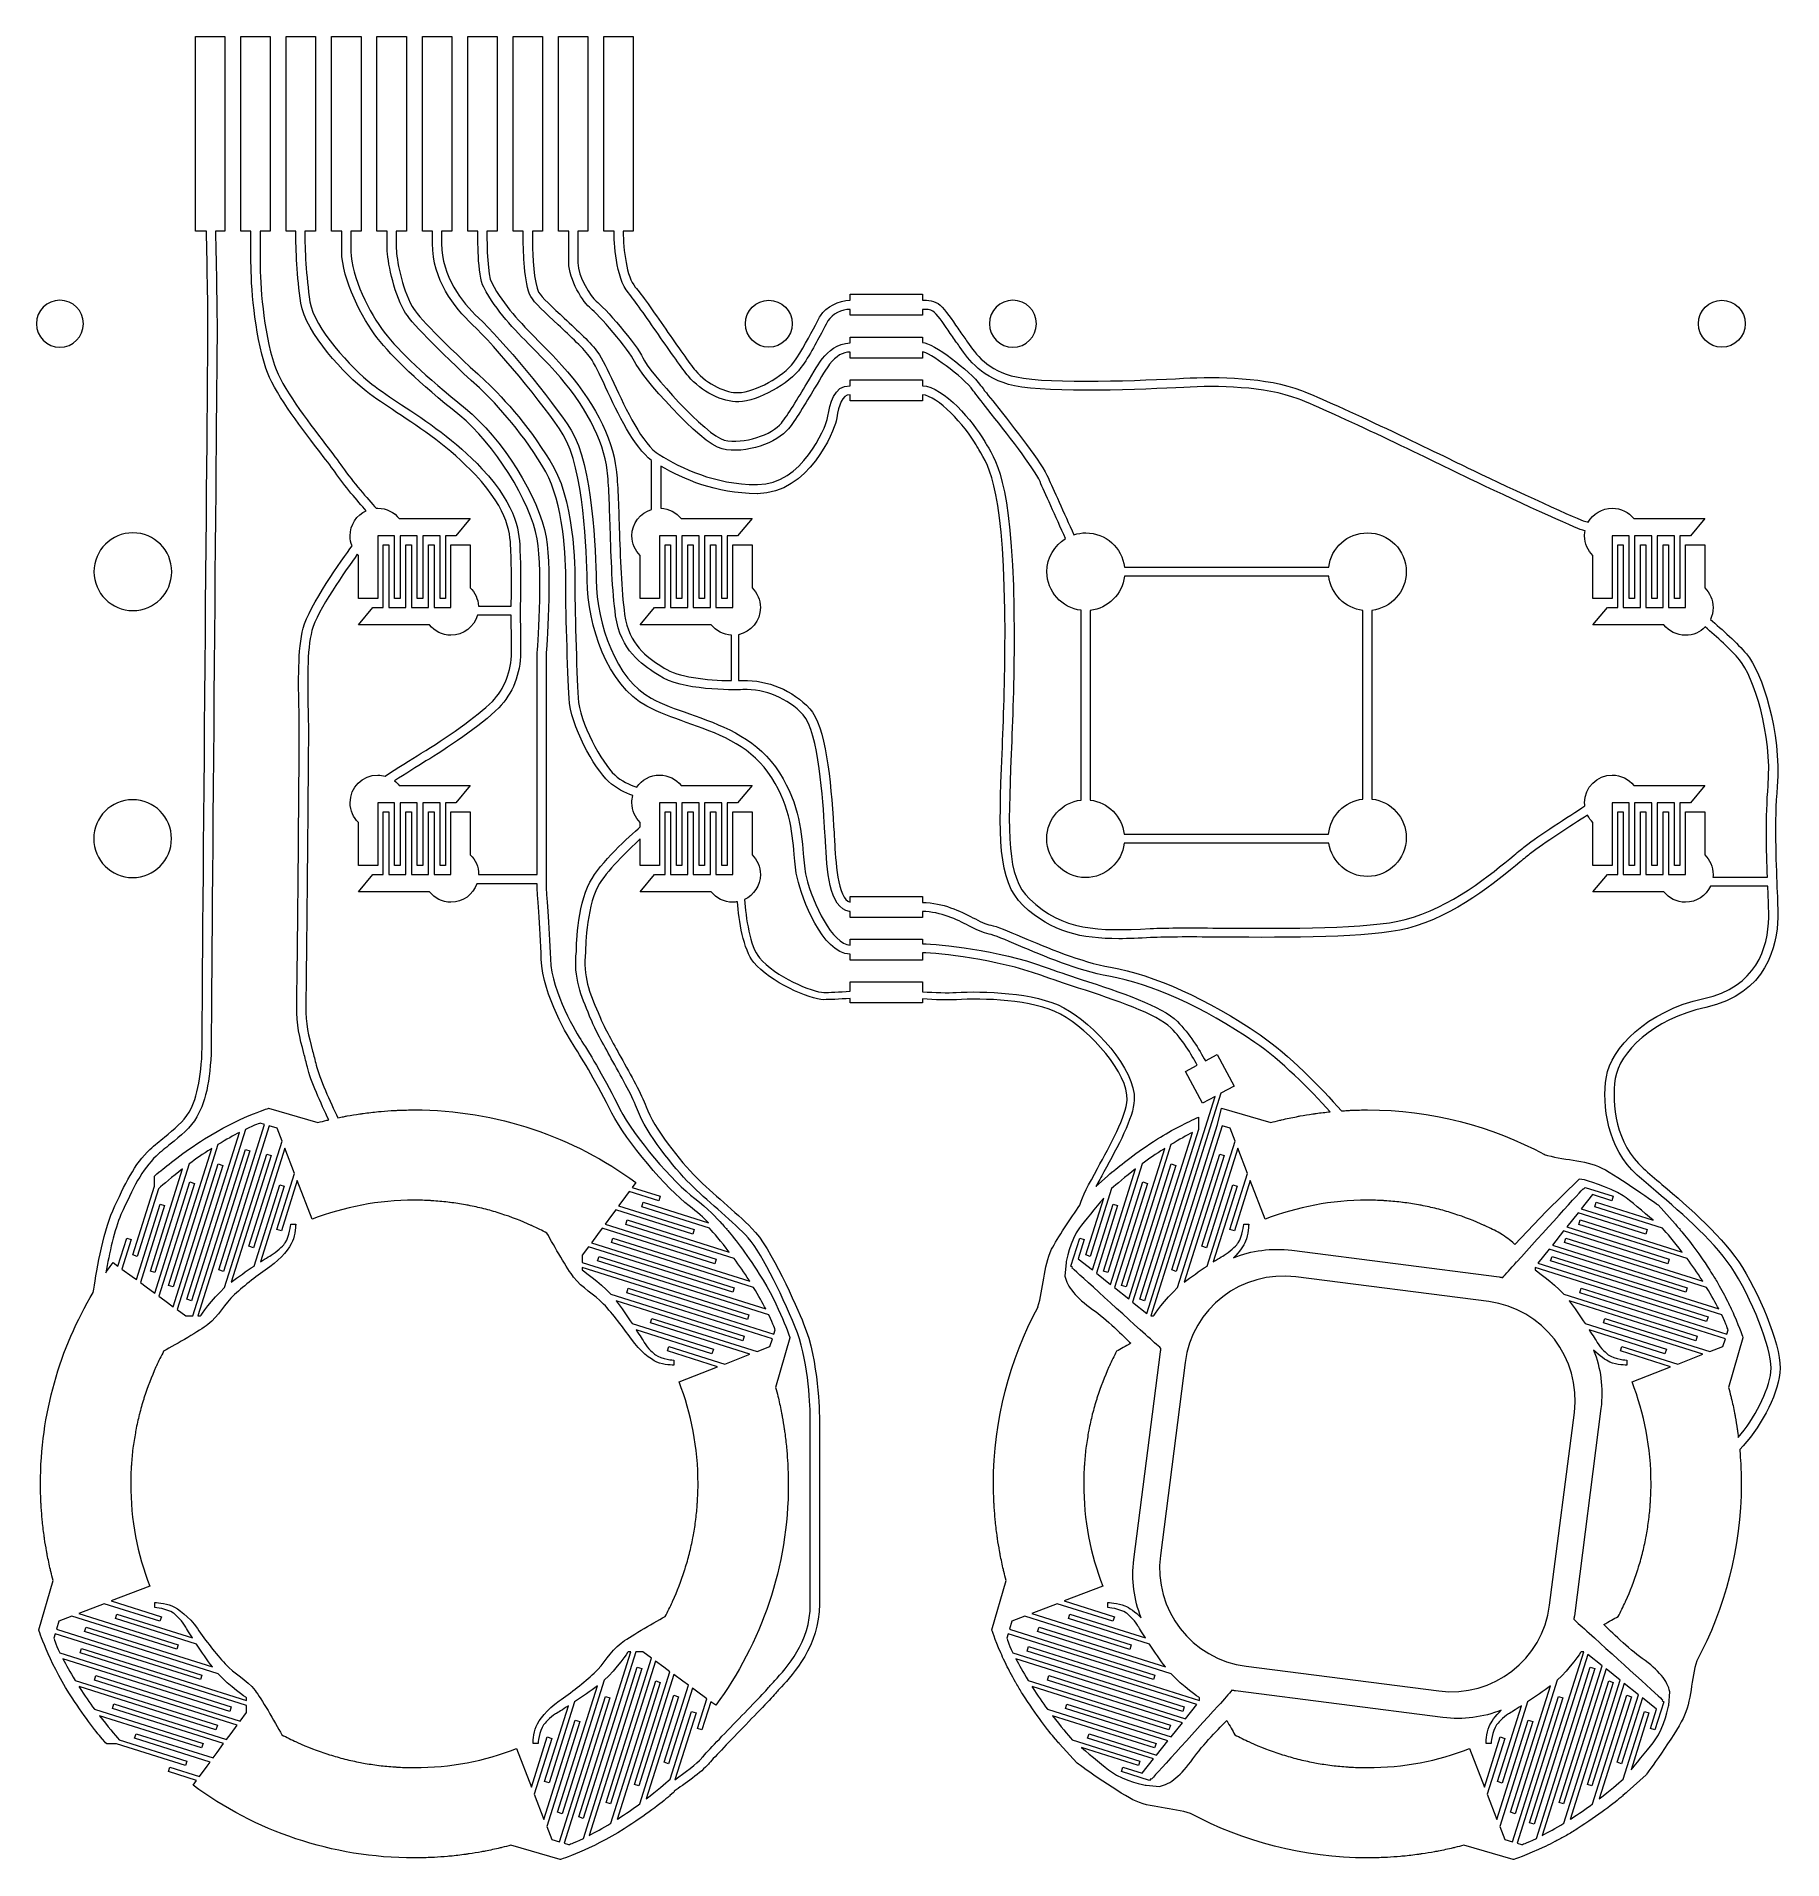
# Model space of a CAD drawing. Header units: inches. Extents: x -0.68 to 3.17, y -4.55 to -0.53.
import ezdxf

# ---------------------------------------------------------------- set-up
doc = ezdxf.new("R2010")
doc.units = ezdxf.units.IN
doc.header["$MEASUREMENT"] = 0
doc.layers.add('Pads', color=7, linetype='Continuous')

msp = doc.modelspace()

# ---------------------------------------------------------------- linework, layer by layer
at = {"layer": 'Pads', "color": 250, "lineweight": 9, "true_color": 0x231f20}
for points, knots in [([(-0.1192, -3.1458), (-0.1192, -3.1458), (-0.1215, -3.173), (-0.1314, -3.1869), (-0.1335, -3.1899), (-0.1453, -3.2037), (-0.158, -3.2112), (-0.1626, -3.214), (-0.1732, -3.2205), (-0.1862, -3.2289), (-0.1862, -3.2289), (-0.1336, -3.0621), (-0.1336, -3.0621), (-0.1336, -3.0621), (-0.1435, -3.059), (-0.1435, -3.059), (-0.1435, -3.059), (-0.1999, -3.2379), (-0.1999, -3.2379), (-0.2168, -3.2491), (-0.2354, -3.2619), (-0.2501, -3.2731), (-0.2501, -3.2731), (-0.1622, -2.9944), (-0.1622, -2.9944), (-0.1622, -2.9944), (-0.1722, -2.9913), (-0.1722, -2.9913), (-0.1722, -2.9913), (-0.2649, -3.2853), (-0.2649, -3.2853), (-0.2923, -3.3102), (-0.3177, -3.3478), (-0.3177, -3.3478), (-0.3177, -3.3478), (-0.3236, -3.3478), (-0.3236, -3.3478), (-0.3236, -3.3478), (-0.2091, -2.9843), (-0.2091, -2.9843), (-0.2091, -2.9843), (-0.219, -2.9811), (-0.219, -2.9811), (-0.219, -2.9811), (-0.3346, -3.3478), (-0.3346, -3.3478), (-0.3346, -3.3478), (-0.3504, -3.3478), (-0.3504, -3.3478), (-0.3504, -3.3478), (-0.3693, -3.334), (-0.3693, -3.334), (-0.3693, -3.334), (-0.2691, -3.0161), (-0.2691, -3.0161), (-0.2691, -3.0161), (-0.279, -3.013), (-0.279, -3.013), (-0.279, -3.013), (-0.3781, -3.3275), (-0.3781, -3.3275), (-0.3781, -3.3275), (-0.3963, -3.3141), (-0.3963, -3.3141), (-0.3963, -3.3141), (-0.4099, -3.3041), (-0.4099, -3.3041), (-0.4099, -3.3041), (-0.3316, -3.0559), (-0.3316, -3.0559), (-0.3316, -3.0559), (-0.3416, -3.0528), (-0.3416, -3.0528), (-0.3416, -3.0528), (-0.4187, -3.2976), (-0.4187, -3.2976), (-0.4187, -3.2976), (-0.4381, -3.2834), (-0.4381, -3.2834), (-0.4381, -3.2834), (-0.4505, -3.2743), (-0.4505, -3.2743), (-0.4505, -3.2743), (-0.397, -3.1046), (-0.397, -3.1046), (-0.397, -3.1046), (-0.4069, -3.1014), (-0.4069, -3.1014), (-0.4069, -3.1014), (-0.4593, -3.2678), (-0.4593, -3.2678), (-0.4593, -3.2678), (-0.4686, -3.261), (-0.4686, -3.261), (-0.4686, -3.261), (-0.4911, -3.2445), (-0.4911, -3.2445), (-0.4911, -3.2445), (-0.4705, -3.1793), (-0.4705, -3.1793), (-0.4705, -3.1793), (-0.4805, -3.1762), (-0.4805, -3.1762), (-0.4805, -3.1762), (-0.4999, -3.238), (-0.4999, -3.238), (-0.4999, -3.238), (-0.5107, -3.2301), (-0.5107, -3.2301), (-0.5162, -3.2376), (-0.5216, -3.2453), (-0.5268, -3.253), (-0.5192, -3.2109), (-0.5075, -3.1566), (-0.4932, -3.1247), (-0.4675, -3.0675), (-0.4469, -3.0248), (-0.4156, -2.9958), (-0.4056, -2.9864), (-0.395, -2.9778), (-0.3848, -2.9696), (-0.3619, -2.951), (-0.3402, -2.9334), (-0.3259, -2.909), (-0.305, -2.8734), (-0.2944, -2.8179), (-0.2944, -2.7442), (-0.2944, -2.6706), (-0.2827, -1.2972), (-0.2817, -1.2141), (-0.2809, -1.1509), (-0.2833, -1.0326), (-0.2851, -0.9583), (-0.2851, -0.9583), (-0.2644, -0.9583), (-0.2644, -0.9583), (-0.2644, -0.9583), (-0.2644, -0.5295), (-0.2644, -0.5295), (-0.2644, -0.5295), (-0.3292, -0.5295), (-0.3292, -0.5295), (-0.3292, -0.5295), (-0.3292, -0.9583), (-0.3292, -0.9583), (-0.3292, -0.9583), (-0.3051, -0.9583), (-0.3051, -0.9583), (-0.3033, -1.0324), (-0.3009, -1.1508), (-0.3017, -1.2138), (-0.3027, -1.297), (-0.3144, -2.6705), (-0.3144, -2.7442), (-0.3144, -2.8133), (-0.3243, -2.8668), (-0.3431, -2.8989), (-0.3556, -2.9202), (-0.3759, -2.9366), (-0.3974, -2.954), (-0.4079, -2.9625), (-0.4187, -2.9713), (-0.4293, -2.9811), (-0.4633, -3.0127), (-0.4848, -3.0571), (-0.5114, -3.1165), (-0.5334, -3.1654), (-0.5489, -3.26), (-0.5542, -3.2959), (-0.628, -3.4193), (-0.6706, -3.5635), (-0.6706, -3.7178), (-0.6706, -3.7296), (-0.6703, -3.7412), (-0.6698, -3.7528), (-0.6697, -3.7558), (-0.6695, -3.7588), (-0.6694, -3.7618), (-0.6689, -3.7716), (-0.6682, -3.7813), (-0.6673, -3.791), (-0.6671, -3.7929), (-0.667, -3.7949), (-0.6668, -3.7968), (-0.6657, -3.8082), (-0.6644, -3.8195), (-0.6628, -3.8308), (-0.6625, -3.8333), (-0.6621, -3.8358), (-0.6617, -3.8383), (-0.6604, -3.8475), (-0.6588, -3.8567), (-0.6572, -3.8658), (-0.6567, -3.8684), (-0.6562, -3.8711), (-0.6557, -3.8737), (-0.6536, -3.8848), (-0.6513, -3.8958), (-0.6487, -3.9067), (-0.6484, -3.9081), (-0.648, -3.9094), (-0.6477, -3.9107), (-0.6461, -3.9173), (-0.6445, -3.9239), (-0.6428, -3.9305), (-0.6428, -3.9305), (-0.6742, -4.0392), (-0.6742, -4.0392), (-0.6742, -4.0392), (-0.6536, -4.106), (-0.6067, -4.1801), (-0.5765, -4.2277), (-0.5487, -4.2626), (-0.5346, -4.2793), (-0.5346, -4.2793), (-0.5349, -4.2803), (-0.5349, -4.2803), (-0.5349, -4.2803), (-0.5332, -4.2809), (-0.5332, -4.2809), (-0.528, -4.287), (-0.5249, -4.2904), (-0.5249, -4.2904), (-0.5249, -4.2904), (-0.503, -4.2904), (-0.503, -4.2904), (-0.503, -4.2904), (-0.351, -4.3383), (-0.351, -4.3383), (-0.351, -4.3383), (-0.3479, -4.3284), (-0.3479, -4.3284), (-0.3479, -4.3284), (-0.4972, -4.2813), (-0.4972, -4.2813), (-0.5064, -4.2708), (-0.5226, -4.252), (-0.5406, -4.2285), (-0.5406, -4.2285), (-0.3155, -4.2995), (-0.3155, -4.2995), (-0.3155, -4.2995), (-0.3124, -4.2896), (-0.3124, -4.2896), (-0.3124, -4.2896), (-0.5515, -4.2142), (-0.5515, -4.2142), (-0.5625, -4.1993), (-0.5738, -4.1832), (-0.5843, -4.1666), (-0.5848, -4.1658), (-0.5852, -4.1651), (-0.5857, -4.1643), (-0.5857, -4.1643), (-0.284, -4.2594), (-0.284, -4.2594), (-0.284, -4.2594), (-0.2808, -4.2495), (-0.2808, -4.2495), (-0.2808, -4.2495), (-0.5941, -4.1508), (-0.5941, -4.1508), (-0.6056, -4.1319), (-0.6143, -4.1161), (-0.6211, -4.1032), (-0.6211, -4.1032), (-0.2536, -4.219), (-0.2536, -4.219), (-0.2536, -4.219), (-0.2504, -4.2091), (-0.2504, -4.2091), (-0.2504, -4.2091), (-0.6276, -4.0902), (-0.6276, -4.0902), (-0.6384, -4.0679), (-0.6414, -4.0574), (-0.6414, -4.0574), (-0.6414, -4.0574), (-0.6385, -4.0477), (-0.6385, -4.0477), (-0.6385, -4.0477), (-0.318, -4.1487), (-0.318, -4.1487), (-0.318, -4.1487), (-0.3149, -4.1388), (-0.3149, -4.1388), (-0.3149, -4.1388), (-0.6355, -4.0377), (-0.6355, -4.0377), (-0.6355, -4.0377), (-0.6302, -4.0203), (-0.6302, -4.0203), (-0.6302, -4.0203), (-0.6017, -4.0093), (-0.6017, -4.0093), (-0.6017, -4.0093), (-0.3702, -4.0822), (-0.3702, -4.0822), (-0.3702, -4.0822), (-0.3671, -4.0723), (-0.3671, -4.0723), (-0.3671, -4.0723), (-0.5861, -4.0033), (-0.5861, -4.0033), (-0.5861, -4.0033), (-0.5305, -3.9817), (-0.5305, -3.9817), (-0.5305, -3.9817), (-0.4074, -4.0205), (-0.4074, -4.0205), (-0.4074, -4.0205), (-0.4042, -4.0106), (-0.4042, -4.0106), (-0.4042, -4.0106), (-0.5149, -3.9757), (-0.5149, -3.9757), (-0.5149, -3.9757), (-0.4299, -3.9428), (-0.4299, -3.9428), (-0.4299, -3.9428), (-0.4299, -3.9428), (-0.4299, -3.9428), (-0.4299, -3.9428), (-0.4299, -3.9428), (-0.4299, -3.9428), (-0.4569, -3.8729), (-0.4718, -3.7971), (-0.4718, -3.7178), (-0.4718, -3.706), (-0.4714, -3.6943), (-0.4707, -3.6826), (-0.4706, -3.68), (-0.4704, -3.6774), (-0.4702, -3.6747), (-0.4694, -3.6631), (-0.4684, -3.6515), (-0.467, -3.6401), (-0.467, -3.6398), (-0.4669, -3.6395), (-0.4669, -3.6392), (-0.4654, -3.6279), (-0.4636, -3.6166), (-0.4616, -3.6055), (-0.4612, -3.6034), (-0.4608, -3.6013), (-0.4604, -3.5992), (-0.4582, -3.5877), (-0.4557, -3.5762), (-0.4529, -3.565), (-0.4529, -3.5648), (-0.4528, -3.5647), (-0.4528, -3.5645), (-0.4499, -3.5532), (-0.4467, -3.5421), (-0.4432, -3.531), (-0.4428, -3.5297), (-0.4424, -3.5283), (-0.442, -3.5269), (-0.4346, -3.5041), (-0.426, -3.4819), (-0.4162, -3.4603), (-0.4159, -3.4596), (-0.4156, -3.4588), (-0.4153, -3.4581), (-0.4102, -3.4472), (-0.4049, -3.4363), (-0.3993, -3.4257), (-0.3701, -3.4097), (-0.3194, -3.3802), (-0.3021, -3.3669), (-0.2772, -3.3478), (-0.2656, -3.3218), (-0.2431, -3.3009), (-0.2205, -3.2801), (-0.1921, -3.2581), (-0.1655, -3.2396), (-0.1389, -3.2211), (-0.1215, -3.1979), (-0.1152, -3.1834), (-0.1088, -3.169), (-0.1082, -3.1458), (-0.1082, -3.1458), (-0.1082, -3.1458), (-0.1192, -3.1458), (-0.1192, -3.1458)], [0, 0, 0, 0, 1, 1, 1, 2, 2, 2, 3, 3, 3, 4, 4, 4, 5, 5, 5, 6, 6, 6, 7, 7, 7, 8, 8, 8, 9, 9, 9, 10, 10, 10, 11, 11, 11, 12, 12, 12, 13, 13, 13, 14, 14, 14, 15, 15, 15, 16, 16, 16, 17, 17, 17, 18, 18, 18, 19, 19, 19, 20, 20, 20, 21, 21, 21, 22, 22, 22, 23, 23, 23, 24, 24, 24, 25, 25, 25, 26, 26, 26, 27, 27, 27, 28, 28, 28, 29, 29, 29, 30, 30, 30, 31, 31, 31, 32, 32, 32, 33, 33, 33, 34, 34, 34, 35, 35, 35, 36, 36, 36, 37, 37, 37, 38, 38, 38, 39, 39, 39, 40, 40, 40, 41, 41, 41, 42, 42, 42, 43, 43, 43, 44, 44, 44, 45, 45, 45, 46, 46, 46, 47, 47, 47, 48, 48, 48, 49, 49, 49, 50, 50, 50, 51, 51, 51, 52, 52, 52, 53, 53, 53, 54, 54, 54, 55, 55, 55, 56, 56, 56, 57, 57, 57, 58, 58, 58, 59, 59, 59, 60, 60, 60, 61, 61, 61, 62, 62, 62, 63, 63, 63, 64, 64, 64, 65, 65, 65, 66, 66, 66, 67, 67, 67, 68, 68, 68, 69, 69, 69, 70, 70, 70, 71, 71, 71, 72, 72, 72, 73, 73, 73, 74, 74, 74, 75, 75, 75, 76, 76, 76, 77, 77, 77, 78, 78, 78, 79, 79, 79, 80, 80, 80, 81, 81, 81, 82, 82, 82, 83, 83, 83, 84, 84, 84, 85, 85, 85, 86, 86, 86, 87, 87, 87, 88, 88, 88, 89, 89, 89, 90, 90, 90, 91, 91, 91, 92, 92, 92, 93, 93, 93, 94, 94, 94, 95, 95, 95, 96, 96, 96, 97, 97, 97, 98, 98, 98, 99, 99, 99, 100, 100, 100, 101, 101, 101, 102, 102, 102, 103, 103, 103, 104, 104, 104, 105, 105, 105, 106, 106, 106, 107, 107, 107, 108, 108, 108, 109, 109, 109, 110, 110, 110, 111, 111, 111, 112, 112, 112, 113, 113, 113, 114, 114, 114, 115, 115, 115, 116, 116, 116, 117, 117, 117, 118, 118, 118, 119, 119, 119, 120, 120, 120, 121, 121, 121, 122, 122, 122, 123, 123, 123, 124, 124, 124, 125, 125, 125, 126, 126, 126, 127, 127, 127, 128, 128, 128, 128]), ([(1.0108, -3.365), (0.9947, -3.3264), (0.9391, -3.1971), (0.897, -3.155), (0.879, -3.137), (0.8565, -3.1171), (0.8347, -3.0979), (0.8135, -3.0792), (0.7917, -3.0599), (0.7748, -3.0431), (0.7393, -3.0075), (0.6809, -2.9335), (0.6637, -2.887), (0.6534, -2.8589), (0.6303, -2.8177), (0.6081, -2.7778), (0.5896, -2.7447), (0.5722, -2.7134), (0.5632, -2.6921), (0.5632, -2.6921), (0.5578, -2.6794), (0.5578, -2.6794), (0.5396, -2.6366), (0.5239, -2.5996), (0.5301, -2.5464), (0.5301, -2.5454), (0.5311, -2.451), (0.5574, -2.4021), (0.5756, -2.3683), (0.6228, -2.3228), (0.6509, -2.2972), (0.6509, -2.2972), (0.6509, -2.3556), (0.6509, -2.3556), (0.6509, -2.3556), (0.6934, -2.3556), (0.6934, -2.3556), (0.6934, -2.3556), (0.6934, -2.2174), (0.6934, -2.2174), (0.6934, -2.2174), (0.7305, -2.2174), (0.7305, -2.2174), (0.7305, -2.2174), (0.7305, -2.3556), (0.7305, -2.3556), (0.7305, -2.3556), (0.7426, -2.3556), (0.7426, -2.3556), (0.7426, -2.3556), (0.7426, -2.2174), (0.7426, -2.2174), (0.7426, -2.2174), (0.7805, -2.2174), (0.7805, -2.2174), (0.7805, -2.2174), (0.7805, -2.3556), (0.7805, -2.3556), (0.7805, -2.3556), (0.7926, -2.3556), (0.7926, -2.3556), (0.7926, -2.3556), (0.7926, -2.2174), (0.7926, -2.2174), (0.7926, -2.2174), (0.8305, -2.2174), (0.8305, -2.2174), (0.8305, -2.2174), (0.8305, -2.3556), (0.8305, -2.3556), (0.8305, -2.3556), (0.8426, -2.3556), (0.8426, -2.3556), (0.8426, -2.3556), (0.8426, -2.2174), (0.8426, -2.2174), (0.8426, -2.2174), (0.8654, -2.2174), (0.8654, -2.2174), (0.8654, -2.2174), (0.8971, -2.1796), (0.8971, -2.1796), (0.8971, -2.1796), (0.7408, -2.1796), (0.7408, -2.1796), (0.7297, -2.1656), (0.7127, -2.1565), (0.6934, -2.1565), (0.6724, -2.1565), (0.654, -2.167), (0.643, -2.1831), (0.6275, -2.1778), (0.6089, -2.1694), (0.5948, -2.1562), (0.5664, -2.13), (0.5168, -2.0397), (0.5138, -1.9863), (0.5107, -1.9302), (0.5062, -1.775), (0.5069, -1.734), (0.507, -1.7272), (0.5094, -1.5657), (0.4601, -1.4789), (0.4143, -1.3983), (0.3506, -1.3262), (0.31, -1.2889), (0.2151, -1.2019), (0.1607, -1.1464), (0.1482, -1.124), (0.1252, -1.0828), (0.1139, -1.0197), (0.1132, -0.9966), (0.1129, -0.9882), (0.1129, -0.9738), (0.1129, -0.9583), (0.1129, -0.9583), (0.1356, -0.9583), (0.1356, -0.9583), (0.1356, -0.9583), (0.1356, -0.5295), (0.1356, -0.5295), (0.1356, -0.5295), (0.0708, -0.5295), (0.0708, -0.5295), (0.0708, -0.5295), (0.0708, -0.9583), (0.0708, -0.9583), (0.0708, -0.9583), (0.0929, -0.9583), (0.0929, -0.9583), (0.0929, -0.9739), (0.0929, -0.9886), (0.0932, -0.9972), (0.094, -1.0228), (0.1058, -1.0891), (0.1307, -1.1337), (0.1444, -1.1583), (0.1986, -1.2139), (0.2964, -1.3037), (0.336, -1.34), (0.3981, -1.4102), (0.4427, -1.4887), (0.48, -1.5545), (0.488, -1.6777), (0.4869, -1.7336), (0.4862, -1.775), (0.4907, -1.931), (0.4939, -1.9874), (0.4972, -2.0472), (0.5491, -2.1412), (0.5812, -2.1709), (0.5973, -2.1858), (0.6177, -2.1955), (0.6348, -2.2015), (0.6334, -2.2066), (0.6324, -2.2119), (0.6324, -2.2174), (0.6324, -2.2346), (0.6395, -2.25), (0.6509, -2.2611), (0.6509, -2.2611), (0.6509, -2.2704), (0.6509, -2.2704), (0.6269, -2.2914), (0.5631, -2.3492), (0.5398, -2.3926), (0.5112, -2.4459), (0.5101, -2.5421), (0.5101, -2.5451), (0.5034, -2.6026), (0.5209, -2.6437), (0.5394, -2.6872), (0.5394, -2.6872), (0.5448, -2.6999), (0.5448, -2.6999), (0.5541, -2.7222), (0.5719, -2.7539), (0.5906, -2.7875), (0.6125, -2.8268), (0.6351, -2.8673), (0.6449, -2.8939), (0.6639, -2.9454), (0.7252, -3.0218), (0.7607, -3.0572), (0.778, -3.0745), (0.8001, -3.094), (0.8215, -3.1129), (0.843, -3.1319), (0.8653, -3.1516), (0.8828, -3.1691), (0.9142, -3.2005), (0.96, -3.2948), (0.9923, -3.3727), (1.0194, -3.4378), (1.0255, -3.5385), (1.0255, -3.5687), (1.0255, -3.5687), (1.0255, -3.983), (1.0255, -3.983), (1.0255, -4.0666), (0.9727, -4.1235), (0.9473, -4.1509), (0.943, -4.1555), (0.9396, -4.1593), (0.9374, -4.162), (0.9303, -4.1709), (0.8958, -4.2066), (0.8624, -4.2411), (0.8275, -4.2772), (0.7945, -4.3113), (0.7855, -4.3224), (0.776, -4.3339), (0.7491, -4.354), (0.7272, -4.3693), (0.7272, -4.3693), (0.7737, -4.222), (0.7737, -4.222), (0.7737, -4.222), (0.7637, -4.2189), (0.7637, -4.2189), (0.7637, -4.2189), (0.7167, -4.3682), (0.7167, -4.3682), (0.7062, -4.3774), (0.6873, -4.3936), (0.6639, -4.4117), (0.6639, -4.4117), (0.7349, -4.1865), (0.7349, -4.1865), (0.7349, -4.1865), (0.7249, -4.1834), (0.7249, -4.1834), (0.7249, -4.1834), (0.6496, -4.4225), (0.6496, -4.4225), (0.6347, -4.4335), (0.6186, -4.4448), (0.6019, -4.4553), (0.6012, -4.4558), (0.6005, -4.4562), (0.5997, -4.4567), (0.5997, -4.4567), (0.6948, -4.155), (0.6948, -4.155), (0.6948, -4.155), (0.6849, -4.1518), (0.6849, -4.1518), (0.6849, -4.1518), (0.5861, -4.4651), (0.5861, -4.4651), (0.5673, -4.4766), (0.5515, -4.4854), (0.5386, -4.4921), (0.5386, -4.4921), (0.6544, -4.1246), (0.6544, -4.1246), (0.6544, -4.1246), (0.6444, -4.1215), (0.6444, -4.1215), (0.6444, -4.1215), (0.5256, -4.4986), (0.5256, -4.4986), (0.5033, -4.5094), (0.4928, -4.5124), (0.4928, -4.5124), (0.4928, -4.5124), (0.4831, -4.5095), (0.4831, -4.5095), (0.4831, -4.5095), (0.5841, -4.189), (0.5841, -4.189), (0.5841, -4.189), (0.5741, -4.1859), (0.5741, -4.1859), (0.5741, -4.1859), (0.4731, -4.5065), (0.4731, -4.5065), (0.4731, -4.5065), (0.4557, -4.5012), (0.4557, -4.5012), (0.4557, -4.5012), (0.4447, -4.4727), (0.4447, -4.4727), (0.4447, -4.4727), (0.5176, -4.2412), (0.5176, -4.2412), (0.5176, -4.2412), (0.5077, -4.2381), (0.5077, -4.2381), (0.5077, -4.2381), (0.4386, -4.4571), (0.4386, -4.4571), (0.4386, -4.4571), (0.4171, -4.4015), (0.4171, -4.4015), (0.4171, -4.4015), (0.4559, -4.2784), (0.4559, -4.2784), (0.4559, -4.2784), (0.446, -4.2753), (0.446, -4.2753), (0.446, -4.2753), (0.4111, -4.386), (0.4111, -4.386), (0.4111, -4.386), (0.3781, -4.3009), (0.3781, -4.3009), (0.3781, -4.3009), (0.3781, -4.3009), (0.3781, -4.3009), (0.3781, -4.3009), (0.3781, -4.3009), (0.3781, -4.3009), (0.3083, -4.3279), (0.2325, -4.3428), (0.1532, -4.3428), (0.1414, -4.3428), (0.1297, -4.3424), (0.118, -4.3417), (0.1154, -4.3416), (0.1127, -4.3414), (0.1101, -4.3412), (0.0985, -4.3405), (0.0869, -4.3394), (0.0755, -4.338), (0.0752, -4.338), (0.0749, -4.3379), (0.0746, -4.3379), (0.0632, -4.3365), (0.052, -4.3346), (0.0409, -4.3326), (0.0388, -4.3322), (0.0367, -4.3319), (0.0345, -4.3314), (0.023, -4.3292), (0.0116, -4.3268), (0.0004, -4.3239), (0.0002, -4.3239), (0.0001, -4.3238), (-0.0001, -4.3238), (-0.0114, -4.3209), (-0.0226, -4.3177), (-0.0336, -4.3143), (-0.035, -4.3138), (-0.0363, -4.3134), (-0.0377, -4.313), (-0.0605, -4.3056), (-0.0828, -4.2971), (-0.1044, -4.2873), (-0.1051, -4.2869), (-0.1058, -4.2866), (-0.1065, -4.2863), (-0.1175, -4.2813), (-0.1283, -4.276), (-0.1389, -4.2703), (-0.1549, -4.2411), (-0.1844, -4.1904), (-0.1977, -4.1731), (-0.2168, -4.1482), (-0.2429, -4.1366), (-0.2637, -4.1141), (-0.2845, -4.0915), (-0.3065, -4.0632), (-0.325, -4.0365), (-0.3436, -4.0099), (-0.3667, -3.9926), (-0.3812, -3.9862), (-0.3956, -3.9798), (-0.4188, -3.9792), (-0.4188, -3.9792), (-0.4188, -3.9792), (-0.4188, -3.9902), (-0.4188, -3.9902), (-0.4188, -3.9902), (-0.3916, -3.9926), (-0.3777, -4.0024), (-0.3747, -4.0045), (-0.3609, -4.0163), (-0.3534, -4.029), (-0.3506, -4.0337), (-0.3441, -4.0442), (-0.3357, -4.0572), (-0.3357, -4.0572), (-0.5025, -4.0046), (-0.5025, -4.0046), (-0.5025, -4.0046), (-0.5056, -4.0145), (-0.5056, -4.0145), (-0.5056, -4.0145), (-0.3267, -4.0709), (-0.3267, -4.0709), (-0.3155, -4.0878), (-0.3027, -4.1064), (-0.2915, -4.1211), (-0.2915, -4.1211), (-0.5702, -4.0333), (-0.5702, -4.0333), (-0.5702, -4.0333), (-0.5733, -4.0432), (-0.5733, -4.0432), (-0.5733, -4.0432), (-0.2793, -4.1359), (-0.2793, -4.1359), (-0.2544, -4.1633), (-0.2168, -4.1887), (-0.2168, -4.1887), (-0.2168, -4.1887), (-0.2168, -4.1947), (-0.2168, -4.1947), (-0.2168, -4.1947), (-0.5803, -4.0801), (-0.5803, -4.0801), (-0.5803, -4.0801), (-0.5835, -4.09), (-0.5835, -4.09), (-0.5835, -4.09), (-0.2168, -4.2056), (-0.2168, -4.2056), (-0.2168, -4.2056), (-0.2168, -4.2215), (-0.2168, -4.2215), (-0.2168, -4.2215), (-0.2306, -4.2403), (-0.2306, -4.2403), (-0.2306, -4.2403), (-0.5485, -4.1401), (-0.5485, -4.1401), (-0.5485, -4.1401), (-0.5516, -4.1501), (-0.5516, -4.1501), (-0.5516, -4.1501), (-0.2372, -4.2492), (-0.2372, -4.2492), (-0.2372, -4.2492), (-0.2505, -4.2673), (-0.2505, -4.2673), (-0.2505, -4.2673), (-0.2605, -4.2809), (-0.2605, -4.2809), (-0.2605, -4.2809), (-0.5087, -4.2026), (-0.5087, -4.2026), (-0.5087, -4.2026), (-0.5119, -4.2126), (-0.5119, -4.2126), (-0.5119, -4.2126), (-0.267, -4.2898), (-0.267, -4.2898), (-0.267, -4.2898), (-0.2812, -4.3091), (-0.2812, -4.3091), (-0.2812, -4.3091), (-0.2903, -4.3215), (-0.2903, -4.3215), (-0.2903, -4.3215), (-0.4601, -4.268), (-0.4601, -4.268), (-0.4601, -4.268), (-0.4632, -4.2779), (-0.4632, -4.2779), (-0.4632, -4.2779), (-0.2968, -4.3304), (-0.2968, -4.3304), (-0.2968, -4.3304), (-0.3036, -4.3396), (-0.3036, -4.3396), (-0.3036, -4.3396), (-0.3201, -4.3621), (-0.3201, -4.3621), (-0.3201, -4.3621), (-0.3853, -4.3416), (-0.3853, -4.3416), (-0.3853, -4.3416), (-0.3884, -4.3515), (-0.3884, -4.3515), (-0.3884, -4.3515), (-0.3266, -4.371), (-0.3266, -4.371), (-0.3266, -4.371), (-0.3345, -4.3817), (-0.3345, -4.3817), (-0.198, -4.4822), (-0.0293, -4.5417), (0.1532, -4.5417), (0.1649, -4.5417), (0.1766, -4.5413), (0.1882, -4.5408), (0.1912, -4.5407), (0.1942, -4.5406), (0.1972, -4.5404), (0.2069, -4.5399), (0.2167, -4.5392), (0.2264, -4.5383), (0.2283, -4.5382), (0.2303, -4.538), (0.2322, -4.5379), (0.2436, -4.5368), (0.2549, -4.5354), (0.2662, -4.5339), (0.2687, -4.5335), (0.2712, -4.5331), (0.2737, -4.5327), (0.2829, -4.5314), (0.2921, -4.5299), (0.3012, -4.5282), (0.3038, -4.5277), (0.3064, -4.5273), (0.3091, -4.5268), (0.3202, -4.5246), (0.3312, -4.5223), (0.3421, -4.5197), (0.3435, -4.5194), (0.3448, -4.5191), (0.3461, -4.5187), (0.3527, -4.5171), (0.3593, -4.5155), (0.3659, -4.5138), (0.3659, -4.5138), (0.4746, -4.5452), (0.4746, -4.5452), (0.4746, -4.5452), (0.5413, -4.5246), (0.6154, -4.4777), (0.6631, -4.4475), (0.6979, -4.4197), (0.7147, -4.4056), (0.7147, -4.4056), (0.7157, -4.4059), (0.7157, -4.4059), (0.7157, -4.4059), (0.7162, -4.4042), (0.7162, -4.4042), (0.7224, -4.399), (0.7258, -4.3959), (0.7258, -4.3959), (0.7258, -4.3959), (0.7258, -4.3946), (0.7258, -4.3946), (0.7463, -4.3807), (0.787, -4.352), (0.8009, -4.335), (0.8095, -4.3246), (0.8437, -4.2893), (0.8768, -4.255), (0.9121, -4.2186), (0.9454, -4.1841), (0.9531, -4.1744), (0.955, -4.172), (0.9581, -4.1687), (0.962, -4.1645), (0.987, -4.1376), (1.0455, -4.0745), (1.0455, -3.983), (1.0455, -3.983), (1.0455, -3.5687), (1.0455, -3.5687), (1.0455, -3.5675), (1.0445, -3.4462), (1.0108, -3.365)], [0, 0, 0, 0, 1, 1, 1, 2, 2, 2, 3, 3, 3, 4, 4, 4, 5, 5, 5, 6, 6, 6, 7, 7, 7, 8, 8, 8, 9, 9, 9, 10, 10, 10, 11, 11, 11, 12, 12, 12, 13, 13, 13, 14, 14, 14, 15, 15, 15, 16, 16, 16, 17, 17, 17, 18, 18, 18, 19, 19, 19, 20, 20, 20, 21, 21, 21, 22, 22, 22, 23, 23, 23, 24, 24, 24, 25, 25, 25, 26, 26, 26, 27, 27, 27, 28, 28, 28, 29, 29, 29, 30, 30, 30, 31, 31, 31, 32, 32, 32, 33, 33, 33, 34, 34, 34, 35, 35, 35, 36, 36, 36, 37, 37, 37, 38, 38, 38, 39, 39, 39, 40, 40, 40, 41, 41, 41, 42, 42, 42, 43, 43, 43, 44, 44, 44, 45, 45, 45, 46, 46, 46, 47, 47, 47, 48, 48, 48, 49, 49, 49, 50, 50, 50, 51, 51, 51, 52, 52, 52, 53, 53, 53, 54, 54, 54, 55, 55, 55, 56, 56, 56, 57, 57, 57, 58, 58, 58, 59, 59, 59, 60, 60, 60, 61, 61, 61, 62, 62, 62, 63, 63, 63, 64, 64, 64, 65, 65, 65, 66, 66, 66, 67, 67, 67, 68, 68, 68, 69, 69, 69, 70, 70, 70, 71, 71, 71, 72, 72, 72, 73, 73, 73, 74, 74, 74, 75, 75, 75, 76, 76, 76, 77, 77, 77, 78, 78, 78, 79, 79, 79, 80, 80, 80, 81, 81, 81, 82, 82, 82, 83, 83, 83, 84, 84, 84, 85, 85, 85, 86, 86, 86, 87, 87, 87, 88, 88, 88, 89, 89, 89, 90, 90, 90, 91, 91, 91, 92, 92, 92, 93, 93, 93, 94, 94, 94, 95, 95, 95, 96, 96, 96, 97, 97, 97, 98, 98, 98, 99, 99, 99, 100, 100, 100, 101, 101, 101, 102, 102, 102, 103, 103, 103, 104, 104, 104, 105, 105, 105, 106, 106, 106, 107, 107, 107, 108, 108, 108, 109, 109, 109, 110, 110, 110, 111, 111, 111, 112, 112, 112, 113, 113, 113, 114, 114, 114, 115, 115, 115, 116, 116, 116, 117, 117, 117, 118, 118, 118, 119, 119, 119, 120, 120, 120, 121, 121, 121, 122, 122, 122, 123, 123, 123, 124, 124, 124, 125, 125, 125, 126, 126, 126, 127, 127, 127, 128, 128, 128, 129, 129, 129, 130, 130, 130, 131, 131, 131, 132, 132, 132, 133, 133, 133, 134, 134, 134, 135, 135, 135, 136, 136, 136, 137, 137, 137, 138, 138, 138, 139, 139, 139, 140, 140, 140, 141, 141, 141, 142, 142, 142, 143, 143, 143, 144, 144, 144, 145, 145, 145, 146, 146, 146, 147, 147, 147, 148, 148, 148, 149, 149, 149, 150, 150, 150, 151, 151, 151, 152, 152, 152, 153, 153, 153, 154, 154, 154, 155, 155, 155, 156, 156, 156, 157, 157, 157, 158, 158, 158, 159, 159, 159, 160, 160, 160, 161, 161, 161, 162, 162, 162, 163, 163, 163, 164, 164, 164, 165, 165, 165, 166, 166, 166, 167, 167, 167, 168, 168, 168, 169, 169, 169, 170, 170, 170, 171, 171, 171, 172, 172, 172, 173, 173, 173, 174, 174, 174, 175, 175, 175, 176, 176, 176, 177, 177, 177, 178, 178, 178, 179, 179, 179, 180, 180, 180, 181, 181, 181, 182, 182, 182, 183, 183, 183, 184, 184, 184, 185, 185, 185, 186, 186, 186, 186]), ([(0.8868, -3.3556), (0.8868, -3.3556), (0.8899, -3.3456), (0.8899, -3.3456), (0.8899, -3.3456), (0.5232, -3.2301), (0.5232, -3.2301), (0.5232, -3.2301), (0.5232, -3.2142), (0.5232, -3.2142), (0.5232, -3.2142), (0.5371, -3.1953), (0.5371, -3.1953), (0.5371, -3.1953), (0.8549, -3.2955), (0.8549, -3.2955), (0.8549, -3.2955), (0.858, -3.2856), (0.858, -3.2856), (0.858, -3.2856), (0.5436, -3.1865), (0.5436, -3.1865), (0.5436, -3.1865), (0.5569, -3.1683), (0.5569, -3.1683), (0.5569, -3.1683), (0.5669, -3.1547), (0.5669, -3.1547), (0.5669, -3.1547), (0.8151, -3.233), (0.8151, -3.233), (0.8151, -3.233), (0.8183, -3.2231), (0.8183, -3.2231), (0.8183, -3.2231), (0.5734, -3.1459), (0.5734, -3.1459), (0.5734, -3.1459), (0.5876, -3.1265), (0.5876, -3.1265), (0.5876, -3.1265), (0.5967, -3.1142), (0.5967, -3.1142), (0.5967, -3.1142), (0.7665, -3.1677), (0.7665, -3.1677), (0.7665, -3.1677), (0.7696, -3.1577), (0.7696, -3.1577), (0.7696, -3.1577), (0.6032, -3.1053), (0.6032, -3.1053), (0.6032, -3.1053), (0.61, -3.0961), (0.61, -3.0961), (0.61, -3.0961), (0.6265, -3.0736), (0.6265, -3.0736), (0.6265, -3.0736), (0.6917, -3.0941), (0.6917, -3.0941), (0.6917, -3.0941), (0.6948, -3.0842), (0.6948, -3.0842), (0.6948, -3.0842), (0.633, -3.0647), (0.633, -3.0647), (0.633, -3.0647), (0.6409, -3.054), (0.6409, -3.054), (0.5044, -2.9535), (0.3358, -2.894), (0.1532, -2.894), (0.1415, -2.894), (0.1298, -2.8943), (0.1182, -2.8948), (0.1152, -2.8949), (0.1122, -2.8951), (0.1092, -2.8952), (0.0995, -2.8958), (0.0897, -2.8964), (0.08, -2.8973), (0.0781, -2.8975), (0.0761, -2.8976), (0.0742, -2.8978), (0.0628, -2.8989), (0.0515, -2.9002), (0.0402, -2.9018), (0.0377, -2.9021), (0.0352, -2.9025), (0.0327, -2.9029), (0.0235, -2.9043), (0.0143, -2.9058), (0.0052, -2.9074), (0.0026, -2.9079), (0, -2.9084), (-0.0026, -2.9089), (-0.0068, -2.9097), (-0.011, -2.9107), (-0.0152, -2.9115), (-0.0323, -2.8764), (-0.0562, -2.8244), (-0.0632, -2.7951), (-0.0658, -2.7842), (-0.0685, -2.774), (-0.071, -2.7643), (-0.0799, -2.7305), (-0.0869, -2.7038), (-0.0861, -2.6657), (-0.0848, -2.6117), (-0.0803, -2.1164), (-0.0803, -2.0602), (-0.0803, -2.0468), (-0.0806, -2.0312), (-0.081, -2.0142), (-0.0823, -1.9549), (-0.0839, -1.881), (-0.0725, -1.8382), (-0.061, -1.7948), (0.0025, -1.7044), (0.0275, -1.67), (0.0284, -1.671), (0.0291, -1.6721), (0.0301, -1.6731), (0.0301, -1.6731), (0.0301, -1.7676), (0.0301, -1.7676), (0.0301, -1.7676), (0.0726, -1.7676), (0.0726, -1.7676), (0.0726, -1.7676), (0.0726, -1.6294), (0.0726, -1.6294), (0.0726, -1.6294), (0.1097, -1.6294), (0.1097, -1.6294), (0.1097, -1.6294), (0.1097, -1.7676), (0.1097, -1.7676), (0.1097, -1.7676), (0.1218, -1.7676), (0.1218, -1.7676), (0.1218, -1.7676), (0.1218, -1.6294), (0.1218, -1.6294), (0.1218, -1.6294), (0.1597, -1.6294), (0.1597, -1.6294), (0.1597, -1.6294), (0.1597, -1.7676), (0.1597, -1.7676), (0.1597, -1.7676), (0.1718, -1.7676), (0.1718, -1.7676), (0.1718, -1.7676), (0.1718, -1.6294), (0.1718, -1.6294), (0.1718, -1.6294), (0.2097, -1.6294), (0.2097, -1.6294), (0.2097, -1.6294), (0.2097, -1.7676), (0.2097, -1.7676), (0.2097, -1.7676), (0.2218, -1.7676), (0.2218, -1.7676), (0.2218, -1.7676), (0.2218, -1.6294), (0.2218, -1.6294), (0.2218, -1.6294), (0.2446, -1.6294), (0.2446, -1.6294), (0.2446, -1.6294), (0.2763, -1.5916), (0.2763, -1.5916), (0.2763, -1.5916), (0.12, -1.5916), (0.12, -1.5916), (0.1089, -1.5776), (0.0919, -1.5685), (0.0726, -1.5685), (0.0714, -1.5685), (0.0703, -1.5687), (0.0692, -1.5688), (0.05, -1.5478), (0.0183, -1.5116), (-0.0052, -1.4781), (-0.0146, -1.4645), (-0.0275, -1.4478), (-0.0423, -1.4284), (-0.0831, -1.3752), (-0.139, -1.3024), (-0.1549, -1.2538), (-0.1801, -1.1769), (-0.1868, -1.0748), (-0.1868, -1.0266), (-0.1868, -1.0266), (-0.1868, -0.9583), (-0.1868, -0.9583), (-0.1868, -0.9583), (-0.1644, -0.9583), (-0.1644, -0.9583), (-0.1644, -0.9583), (-0.1644, -0.5295), (-0.1644, -0.5295), (-0.1644, -0.5295), (-0.2292, -0.5295), (-0.2292, -0.5295), (-0.2292, -0.5295), (-0.2292, -0.9583), (-0.2292, -0.9583), (-0.2292, -0.9583), (-0.2068, -0.9583), (-0.2068, -0.9583), (-0.2068, -0.9583), (-0.2068, -1.0266), (-0.2068, -1.0266), (-0.2068, -1.076), (-0.1999, -1.1808), (-0.1739, -1.2601), (-0.1569, -1.3119), (-0.1022, -1.3832), (-0.0582, -1.4406), (-0.0435, -1.4598), (-0.0308, -1.4764), (-0.0215, -1.4895), (-0.0001, -1.5202), (0.0275, -1.5524), (0.0471, -1.5742), (0.0262, -1.5839), (0.0116, -1.6049), (0.0116, -1.6294), (0.0116, -1.6373), (0.0133, -1.6448), (0.016, -1.6517), (-0.0058, -1.6814), (-0.0785, -1.7829), (-0.0918, -1.8331), (-0.1039, -1.8786), (-0.1023, -1.9541), (-0.101, -2.0147), (-0.1006, -2.0314), (-0.1003, -2.047), (-0.1003, -2.0602), (-0.1003, -2.1164), (-0.1048, -2.6113), (-0.1061, -2.6653), (-0.107, -2.7062), (-0.0993, -2.7355), (-0.0904, -2.7694), (-0.0878, -2.779), (-0.0852, -2.789), (-0.0826, -2.7998), (-0.0755, -2.8298), (-0.0526, -2.8802), (-0.0353, -2.9158), (-0.0355, -2.9159), (-0.0356, -2.9159), (-0.0357, -2.9159), (-0.0371, -2.9162), (-0.0384, -2.9166), (-0.0397, -2.9169), (-0.0463, -2.9185), (-0.0529, -2.9201), (-0.0595, -2.9219), (-0.0595, -2.9219), (-0.1682, -2.8904), (-0.1682, -2.8904), (-0.1682, -2.8904), (-0.2349, -2.9111), (-0.309, -2.9579), (-0.3567, -2.9881), (-0.3915, -3.016), (-0.4082, -3.0301), (-0.4082, -3.0301), (-0.4093, -3.0297), (-0.4093, -3.0297), (-0.4093, -3.0297), (-0.4098, -3.0314), (-0.4098, -3.0314), (-0.416, -3.0367), (-0.4194, -3.0397), (-0.4194, -3.0397), (-0.4194, -3.0397), (-0.4194, -3.0617), (-0.4194, -3.0617), (-0.4194, -3.0617), (-0.4673, -3.2136), (-0.4673, -3.2136), (-0.4673, -3.2136), (-0.4573, -3.2168), (-0.4573, -3.2168), (-0.4573, -3.2168), (-0.4103, -3.0675), (-0.4103, -3.0675), (-0.3998, -3.0582), (-0.3809, -3.042), (-0.3575, -3.024), (-0.3575, -3.024), (-0.4285, -3.2491), (-0.4285, -3.2491), (-0.4285, -3.2491), (-0.4185, -3.2523), (-0.4185, -3.2523), (-0.4185, -3.2523), (-0.3431, -3.0131), (-0.3431, -3.0131), (-0.3283, -3.0021), (-0.3122, -2.9908), (-0.2955, -2.9803), (-0.2948, -2.9798), (-0.2941, -2.9794), (-0.2933, -2.9789), (-0.2933, -2.9789), (-0.3884, -3.2807), (-0.3884, -3.2807), (-0.3884, -3.2807), (-0.3785, -3.2838), (-0.3785, -3.2838), (-0.3785, -3.2838), (-0.2797, -2.9705), (-0.2797, -2.9705), (-0.2609, -2.9591), (-0.2451, -2.9503), (-0.2321, -2.9436), (-0.2321, -2.9436), (-0.348, -3.311), (-0.348, -3.311), (-0.348, -3.311), (-0.338, -3.3142), (-0.338, -3.3142), (-0.338, -3.3142), (-0.2192, -2.937), (-0.2192, -2.937), (-0.1969, -2.9262), (-0.1863, -2.9232), (-0.1863, -2.9232), (-0.1863, -2.9232), (-0.1767, -2.9262), (-0.1767, -2.9262), (-0.1767, -2.9262), (-0.2777, -3.2466), (-0.2777, -3.2466), (-0.2777, -3.2466), (-0.2677, -3.2498), (-0.2677, -3.2498), (-0.2677, -3.2498), (-0.1667, -2.9292), (-0.1667, -2.9292), (-0.1667, -2.9292), (-0.1493, -2.9344), (-0.1493, -2.9344), (-0.1493, -2.9344), (-0.1383, -2.963), (-0.1383, -2.963), (-0.1383, -2.963), (-0.2112, -3.1944), (-0.2112, -3.1944), (-0.2112, -3.1944), (-0.2013, -3.1976), (-0.2013, -3.1976), (-0.2013, -3.1976), (-0.1322, -2.9785), (-0.1322, -2.9785), (-0.1322, -2.9785), (-0.1107, -3.0341), (-0.1107, -3.0341), (-0.1107, -3.0341), (-0.1495, -3.1573), (-0.1495, -3.1573), (-0.1495, -3.1573), (-0.1396, -3.1604), (-0.1396, -3.1604), (-0.1396, -3.1604), (-0.1047, -3.0497), (-0.1047, -3.0497), (-0.1047, -3.0497), (-0.0717, -3.1347), (-0.0717, -3.1347), (-0.0717, -3.1347), (-0.0717, -3.1347), (-0.0717, -3.1347), (-0.0717, -3.1347), (-0.0717, -3.1347), (-0.0717, -3.1347), (-0.0019, -3.1078), (0.0739, -3.0928), (0.1532, -3.0928), (0.165, -3.0928), (0.1768, -3.0933), (0.1884, -3.0939), (0.191, -3.0941), (0.1937, -3.0942), (0.1963, -3.0944), (0.2079, -3.0952), (0.2195, -3.0962), (0.2309, -3.0976), (0.2312, -3.0977), (0.2315, -3.0977), (0.2318, -3.0978), (0.2432, -3.0992), (0.2544, -3.101), (0.2655, -3.103), (0.2676, -3.1034), (0.2698, -3.1038), (0.2719, -3.1042), (0.2834, -3.1064), (0.2948, -3.1089), (0.3061, -3.1117), (0.3062, -3.1118), (0.3064, -3.1118), (0.3065, -3.1118), (0.3178, -3.1147), (0.329, -3.1179), (0.34, -3.1214), (0.3414, -3.1218), (0.3427, -3.1222), (0.3441, -3.1227), (0.3669, -3.13), (0.3892, -3.1386), (0.4108, -3.1484), (0.4115, -3.1487), (0.4122, -3.149), (0.4129, -3.1493), (0.4239, -3.1544), (0.4347, -3.1597), (0.4453, -3.1653), (0.4613, -3.1945), (0.4908, -3.2452), (0.5041, -3.2625), (0.5232, -3.2874), (0.5493, -3.299), (0.5701, -3.3216), (0.5909, -3.3441), (0.6129, -3.3725), (0.6314, -3.3991), (0.65, -3.4257), (0.6731, -3.4431), (0.6876, -3.4495), (0.702, -3.4558), (0.7252, -3.4564), (0.7252, -3.4564), (0.7252, -3.4564), (0.7252, -3.4454), (0.7252, -3.4454), (0.7252, -3.4454), (0.698, -3.4431), (0.6841, -3.4333), (0.6811, -3.4311), (0.6673, -3.4194), (0.6598, -3.4066), (0.6571, -3.402), (0.6505, -3.3914), (0.6421, -3.3785), (0.6421, -3.3785), (0.8089, -3.431), (0.8089, -3.431), (0.8089, -3.431), (0.812, -3.4211), (0.812, -3.4211), (0.812, -3.4211), (0.6331, -3.3647), (0.6331, -3.3647), (0.6219, -3.3478), (0.6091, -3.3292), (0.5979, -3.3145), (0.5979, -3.3145), (0.8766, -3.4024), (0.8766, -3.4024), (0.8766, -3.4024), (0.8798, -3.3924), (0.8798, -3.3924), (0.8798, -3.3924), (0.5858, -3.2998), (0.5858, -3.2998), (0.5608, -3.2723), (0.5232, -3.2469), (0.5232, -3.2469), (0.5232, -3.2469), (0.5232, -3.241), (0.5232, -3.241), (0.5232, -3.241), (0.8868, -3.3556), (0.8868, -3.3556)], [0, 0, 0, 0, 1, 1, 1, 2, 2, 2, 3, 3, 3, 4, 4, 4, 5, 5, 5, 6, 6, 6, 7, 7, 7, 8, 8, 8, 9, 9, 9, 10, 10, 10, 11, 11, 11, 12, 12, 12, 13, 13, 13, 14, 14, 14, 15, 15, 15, 16, 16, 16, 17, 17, 17, 18, 18, 18, 19, 19, 19, 20, 20, 20, 21, 21, 21, 22, 22, 22, 23, 23, 23, 24, 24, 24, 25, 25, 25, 26, 26, 26, 27, 27, 27, 28, 28, 28, 29, 29, 29, 30, 30, 30, 31, 31, 31, 32, 32, 32, 33, 33, 33, 34, 34, 34, 35, 35, 35, 36, 36, 36, 37, 37, 37, 38, 38, 38, 39, 39, 39, 40, 40, 40, 41, 41, 41, 42, 42, 42, 43, 43, 43, 44, 44, 44, 45, 45, 45, 46, 46, 46, 47, 47, 47, 48, 48, 48, 49, 49, 49, 50, 50, 50, 51, 51, 51, 52, 52, 52, 53, 53, 53, 54, 54, 54, 55, 55, 55, 56, 56, 56, 57, 57, 57, 58, 58, 58, 59, 59, 59, 60, 60, 60, 61, 61, 61, 62, 62, 62, 63, 63, 63, 64, 64, 64, 65, 65, 65, 66, 66, 66, 67, 67, 67, 68, 68, 68, 69, 69, 69, 70, 70, 70, 71, 71, 71, 72, 72, 72, 73, 73, 73, 74, 74, 74, 75, 75, 75, 76, 76, 76, 77, 77, 77, 78, 78, 78, 79, 79, 79, 80, 80, 80, 81, 81, 81, 82, 82, 82, 83, 83, 83, 84, 84, 84, 85, 85, 85, 86, 86, 86, 87, 87, 87, 88, 88, 88, 89, 89, 89, 90, 90, 90, 91, 91, 91, 92, 92, 92, 93, 93, 93, 94, 94, 94, 95, 95, 95, 96, 96, 96, 97, 97, 97, 98, 98, 98, 99, 99, 99, 100, 100, 100, 101, 101, 101, 102, 102, 102, 103, 103, 103, 104, 104, 104, 105, 105, 105, 106, 106, 106, 107, 107, 107, 108, 108, 108, 109, 109, 109, 110, 110, 110, 111, 111, 111, 112, 112, 112, 113, 113, 113, 114, 114, 114, 115, 115, 115, 116, 116, 116, 117, 117, 117, 118, 118, 118, 119, 119, 119, 120, 120, 120, 121, 121, 121, 122, 122, 122, 123, 123, 123, 124, 124, 124, 125, 125, 125, 126, 126, 126, 127, 127, 127, 128, 128, 128, 129, 129, 129, 130, 130, 130, 131, 131, 131, 132, 132, 132, 133, 133, 133, 134, 134, 134, 135, 135, 135, 136, 136, 136, 137, 137, 137, 138, 138, 138, 139, 139, 139, 140, 140, 140, 141, 141, 141, 142, 142, 142, 143, 143, 143, 144, 144, 144, 145, 145, 145, 146, 146, 146, 147, 147, 147, 148, 148, 148, 149, 149, 149, 150, 150, 150, 151, 151, 151, 152, 152, 152, 153, 153, 153, 154, 154, 154, 155, 155, 155, 156, 156, 156, 157, 157, 157, 158, 158, 158, 159, 159, 159, 160, 160, 160, 161, 161, 161, 161]), ([(0.3393, -2.0082), (0.3693, -1.978), (0.3872, -1.9325), (0.3872, -1.8866), (0.3872, -1.8486), (0.3862, -1.798), (0.3862, -1.7944), (0.3862, -1.7919), (0.3884, -1.7299), (0.3861, -1.6721), (0.3861, -1.6721), (0.3859, -1.6648), (0.3859, -1.6648), (0.3846, -1.6241), (0.3828, -1.5683), (0.3021, -1.4816), (0.2444, -1.4197), (0.1783, -1.376), (0.1251, -1.3409), (0.1008, -1.3249), (0.0779, -1.3098), (0.0594, -1.2954), (0.015, -1.2607), (-0.0685, -1.1706), (-0.0769, -1.1143), (-0.0856, -1.0561), (-0.088, -0.9997), (-0.0883, -0.9583), (-0.0883, -0.9583), (-0.0644, -0.9583), (-0.0644, -0.9583), (-0.0644, -0.9583), (-0.0644, -0.5295), (-0.0644, -0.5295), (-0.0644, -0.5295), (-0.1292, -0.5295), (-0.1292, -0.5295), (-0.1292, -0.5295), (-0.1292, -0.9583), (-0.1292, -0.9583), (-0.1292, -0.9583), (-0.1083, -0.9583), (-0.1083, -0.9583), (-0.108, -1.0005), (-0.1056, -1.0579), (-0.0967, -1.1172), (-0.0869, -1.1826), (0.0018, -1.2758), (0.0471, -1.3111), (0.0662, -1.3261), (0.0895, -1.3414), (0.1141, -1.3576), (0.1691, -1.3939), (0.2314, -1.435), (0.2875, -1.4952), (0.3631, -1.5764), (0.3647, -1.6258), (0.3659, -1.6655), (0.3659, -1.6655), (0.3662, -1.6728), (0.3662, -1.6728), (0.3679, -1.7173), (0.367, -1.7644), (0.3665, -1.7842), (0.3665, -1.7842), (0.2944, -1.7842), (0.2944, -1.7842), (0.2936, -1.7685), (0.2869, -1.7543), (0.2763, -1.744), (0.2763, -1.744), (0.2763, -1.6495), (0.2763, -1.6495), (0.2763, -1.6495), (0.2338, -1.6495), (0.2338, -1.6495), (0.2338, -1.6495), (0.2338, -1.7876), (0.2338, -1.7876), (0.2338, -1.7876), (0.1967, -1.7876), (0.1967, -1.7876), (0.1967, -1.7876), (0.1967, -1.6495), (0.1967, -1.6495), (0.1967, -1.6495), (0.1846, -1.6495), (0.1846, -1.6495), (0.1846, -1.6495), (0.1846, -1.7876), (0.1846, -1.7876), (0.1846, -1.7876), (0.1467, -1.7876), (0.1467, -1.7876), (0.1467, -1.7876), (0.1467, -1.6495), (0.1467, -1.6495), (0.1467, -1.6495), (0.1346, -1.6495), (0.1346, -1.6495), (0.1346, -1.6495), (0.1346, -1.7876), (0.1346, -1.7876), (0.1346, -1.7876), (0.0967, -1.7876), (0.0967, -1.7876), (0.0967, -1.7876), (0.0967, -1.6495), (0.0967, -1.6495), (0.0967, -1.6495), (0.0846, -1.6495), (0.0846, -1.6495), (0.0846, -1.6495), (0.0846, -1.7876), (0.0846, -1.7876), (0.0846, -1.7876), (0.0618, -1.7876), (0.0618, -1.7876), (0.0618, -1.7876), (0.0301, -1.8254), (0.0301, -1.8254), (0.0301, -1.8254), (0.1864, -1.8254), (0.1864, -1.8254), (0.1975, -1.8394), (0.2145, -1.8486), (0.2338, -1.8486), (0.2617, -1.8486), (0.285, -1.8297), (0.2922, -1.8042), (0.2922, -1.8042), (0.3663, -1.8042), (0.3663, -1.8042), (0.3666, -1.8213), (0.3672, -1.8576), (0.3672, -1.8866), (0.3672, -1.9267), (0.351, -1.9679), (0.3251, -1.9941), (0.2919, -2.0275), (0.2206, -2.0767), (0.1684, -2.1083), (0.1457, -2.1221), (0.1142, -2.1424), (0.089, -2.1589), (0.0838, -2.1574), (0.0783, -2.1565), (0.0726, -2.1565), (0.0389, -2.1565), (0.0116, -2.1838), (0.0116, -2.2174), (0.0116, -2.2346), (0.0187, -2.25), (0.0301, -2.2611), (0.0301, -2.2611), (0.0301, -2.3556), (0.0301, -2.3556), (0.0301, -2.3556), (0.0726, -2.3556), (0.0726, -2.3556), (0.0726, -2.3556), (0.0726, -2.2174), (0.0726, -2.2174), (0.0726, -2.2174), (0.1097, -2.2174), (0.1097, -2.2174), (0.1097, -2.2174), (0.1097, -2.3556), (0.1097, -2.3556), (0.1097, -2.3556), (0.1218, -2.3556), (0.1218, -2.3556), (0.1218, -2.3556), (0.1218, -2.2174), (0.1218, -2.2174), (0.1218, -2.2174), (0.1597, -2.2174), (0.1597, -2.2174), (0.1597, -2.2174), (0.1597, -2.3556), (0.1597, -2.3556), (0.1597, -2.3556), (0.1718, -2.3556), (0.1718, -2.3556), (0.1718, -2.3556), (0.1718, -2.2174), (0.1718, -2.2174), (0.1718, -2.2174), (0.2097, -2.2174), (0.2097, -2.2174), (0.2097, -2.2174), (0.2097, -2.3556), (0.2097, -2.3556), (0.2097, -2.3556), (0.2218, -2.3556), (0.2218, -2.3556), (0.2218, -2.3556), (0.2218, -2.2174), (0.2218, -2.2174), (0.2218, -2.2174), (0.2446, -2.2174), (0.2446, -2.2174), (0.2446, -2.2174), (0.2763, -2.1796), (0.2763, -2.1796), (0.2763, -2.1796), (0.12, -2.1796), (0.12, -2.1796), (0.117, -2.1758), (0.1135, -2.1724), (0.1096, -2.1693), (0.1327, -2.1543), (0.1591, -2.1374), (0.1788, -2.1254), (0.2198, -2.1006), (0.2998, -2.048), (0.3393, -2.0082)], [0, 0, 0, 0, 1, 1, 1, 2, 2, 2, 3, 3, 3, 4, 4, 4, 5, 5, 5, 6, 6, 6, 7, 7, 7, 8, 8, 8, 9, 9, 9, 10, 10, 10, 11, 11, 11, 12, 12, 12, 13, 13, 13, 14, 14, 14, 15, 15, 15, 16, 16, 16, 17, 17, 17, 18, 18, 18, 19, 19, 19, 20, 20, 20, 21, 21, 21, 22, 22, 22, 23, 23, 23, 24, 24, 24, 25, 25, 25, 26, 26, 26, 27, 27, 27, 28, 28, 28, 29, 29, 29, 30, 30, 30, 31, 31, 31, 32, 32, 32, 33, 33, 33, 34, 34, 34, 35, 35, 35, 36, 36, 36, 37, 37, 37, 38, 38, 38, 39, 39, 39, 40, 40, 40, 41, 41, 41, 42, 42, 42, 43, 43, 43, 44, 44, 44, 45, 45, 45, 46, 46, 46, 47, 47, 47, 48, 48, 48, 49, 49, 49, 50, 50, 50, 51, 51, 51, 52, 52, 52, 53, 53, 53, 54, 54, 54, 55, 55, 55, 56, 56, 56, 57, 57, 57, 58, 58, 58, 59, 59, 59, 60, 60, 60, 61, 61, 61, 62, 62, 62, 63, 63, 63, 64, 64, 64, 65, 65, 65, 66, 66, 66, 67, 67, 67, 68, 68, 68, 69, 69, 69, 70, 70, 70, 71, 71, 71, 72, 72, 72, 72]), ([(0.9758, -3.6738), (0.9753, -3.6641), (0.9746, -3.6543), (0.9737, -3.6446), (0.9736, -3.6427), (0.9734, -3.6407), (0.9732, -3.6388), (0.9722, -3.6274), (0.9708, -3.6161), (0.9693, -3.6048), (0.9689, -3.6023), (0.9685, -3.5998), (0.9681, -3.5973), (0.9668, -3.5881), (0.9653, -3.5789), (0.9636, -3.5698), (0.9631, -3.5672), (0.9627, -3.5646), (0.9622, -3.5619), (0.96, -3.5508), (0.9577, -3.5398), (0.9551, -3.5289), (0.9548, -3.5275), (0.9544, -3.5262), (0.9541, -3.5249), (0.9525, -3.5183), (0.9509, -3.5117), (0.9492, -3.5051), (0.9492, -3.5051), (0.9806, -3.3964), (0.9806, -3.3964), (0.9806, -3.3964), (0.96, -3.3297), (0.9131, -3.2556), (0.8829, -3.2079), (0.8551, -3.1731), (0.841, -3.1564), (0.841, -3.1564), (0.8413, -3.1553), (0.8413, -3.1553), (0.8413, -3.1553), (0.8396, -3.1548), (0.8396, -3.1548), (0.8344, -3.1486), (0.8313, -3.1452), (0.8313, -3.1452), (0.8313, -3.1452), (0.8305, -3.1452), (0.8305, -3.1452), (0.8195, -3.1321), (0.8, -3.1114), (0.7708, -3.0893), (0.7245, -3.0544), (0.6363, -2.9525), (0.6062, -2.8921), (0.5741, -2.8281), (0.5418, -2.7731), (0.5223, -2.743), (0.5113, -2.7261), (0.4561, -2.6376), (0.4529, -2.5613), (0.4498, -2.4894), (0.4437, -2.406), (0.4436, -2.4059), (0.4436, -2.4059), (0.4436, -1.8897), (0.4436, -1.8897), (0.4442, -1.8825), (0.4574, -1.7131), (0.4435, -1.6326), (0.4285, -1.5458), (0.3453, -1.4131), (0.2655, -1.3487), (0.1763, -1.2766), (0.1211, -1.2248), (0.0866, -1.1806), (0.0558, -1.1412), (0.0132, -1.0576), (0.0132, -1.0031), (0.0132, -1.0031), (0.0132, -0.9583), (0.0132, -0.9583), (0.0132, -0.9583), (0.0356, -0.9583), (0.0356, -0.9583), (0.0356, -0.9583), (0.0356, -0.5295), (0.0356, -0.5295), (0.0356, -0.5295), (-0.0292, -0.5295), (-0.0292, -0.5295), (-0.0292, -0.5295), (-0.0292, -0.9583), (-0.0292, -0.9583), (-0.0292, -0.9583), (-0.0068, -0.9583), (-0.0068, -0.9583), (-0.0068, -0.9583), (-0.0068, -1.0031), (-0.0068, -1.0031), (-0.0068, -1.0648), (0.0395, -1.1528), (0.0708, -1.1929), (0.1063, -1.2383), (0.1625, -1.2912), (0.253, -1.3643), (0.3283, -1.4251), (0.4097, -1.5546), (0.4238, -1.636), (0.4373, -1.714), (0.4238, -1.8864), (0.4236, -1.8889), (0.4236, -1.8889), (0.4237, -2.3758), (0.4237, -2.3758), (0.4237, -2.3758), (0.2948, -2.3758), (0.2948, -2.3758), (0.2948, -2.3757), (0.2948, -2.3757), (0.2948, -2.3756), (0.2948, -2.3585), (0.2877, -2.343), (0.2763, -2.332), (0.2763, -2.332), (0.2763, -2.2375), (0.2763, -2.2375), (0.2763, -2.2375), (0.2338, -2.2375), (0.2338, -2.2375), (0.2338, -2.2375), (0.2338, -2.3756), (0.2338, -2.3756), (0.2338, -2.3756), (0.1967, -2.3756), (0.1967, -2.3756), (0.1967, -2.3756), (0.1967, -2.2375), (0.1967, -2.2375), (0.1967, -2.2375), (0.1846, -2.2375), (0.1846, -2.2375), (0.1846, -2.2375), (0.1846, -2.3756), (0.1846, -2.3756), (0.1846, -2.3756), (0.1467, -2.3756), (0.1467, -2.3756), (0.1467, -2.3756), (0.1467, -2.2375), (0.1467, -2.2375), (0.1467, -2.2375), (0.1346, -2.2375), (0.1346, -2.2375), (0.1346, -2.2375), (0.1346, -2.3756), (0.1346, -2.3756), (0.1346, -2.3756), (0.0967, -2.3756), (0.0967, -2.3756), (0.0967, -2.3756), (0.0967, -2.2375), (0.0967, -2.2375), (0.0967, -2.2375), (0.0846, -2.2375), (0.0846, -2.2375), (0.0846, -2.2375), (0.0846, -2.3756), (0.0846, -2.3756), (0.0846, -2.3756), (0.0618, -2.3756), (0.0618, -2.3756), (0.0618, -2.3756), (0.0301, -2.4134), (0.0301, -2.4134), (0.0301, -2.4134), (0.1864, -2.4134), (0.1864, -2.4134), (0.1975, -2.4274), (0.2145, -2.4366), (0.2338, -2.4366), (0.2604, -2.4366), (0.2827, -2.4195), (0.2911, -2.3958), (0.2911, -2.3958), (0.4237, -2.3958), (0.4237, -2.3958), (0.4237, -2.3958), (0.4237, -2.4066), (0.4237, -2.4066), (0.4237, -2.4075), (0.4299, -2.4906), (0.4329, -2.5622), (0.4364, -2.6437), (0.494, -2.7362), (0.5055, -2.7539), (0.5239, -2.7822), (0.5566, -2.8377), (0.5883, -2.9011), (0.6195, -2.9636), (0.7108, -3.0691), (0.7587, -3.1053), (0.7766, -3.1188), (0.7906, -3.1318), (0.8011, -3.1426), (0.8011, -3.1426), (0.6574, -3.0973), (0.6574, -3.0973), (0.6574, -3.0973), (0.6543, -3.1073), (0.6543, -3.1073), (0.6543, -3.1073), (0.8036, -3.1543), (0.8036, -3.1543), (0.8128, -3.1648), (0.829, -3.1837), (0.8471, -3.2071), (0.8471, -3.2071), (0.6219, -3.1361), (0.6219, -3.1361), (0.6219, -3.1361), (0.6188, -3.1461), (0.6188, -3.1461), (0.6188, -3.1461), (0.8579, -3.2215), (0.8579, -3.2215), (0.8689, -3.2363), (0.8802, -3.2524), (0.8907, -3.2691), (0.8912, -3.2698), (0.8916, -3.2705), (0.8921, -3.2713), (0.8921, -3.2713), (0.5904, -3.1762), (0.5904, -3.1762), (0.5904, -3.1762), (0.5872, -3.1861), (0.5872, -3.1861), (0.5872, -3.1861), (0.9005, -3.2849), (0.9005, -3.2849), (0.912, -3.3037), (0.9207, -3.3195), (0.9275, -3.3325), (0.9275, -3.3325), (0.56, -3.2166), (0.56, -3.2166), (0.56, -3.2166), (0.5569, -3.2266), (0.5569, -3.2266), (0.5569, -3.2266), (0.934, -3.3454), (0.934, -3.3454), (0.9448, -3.3677), (0.9478, -3.3783), (0.9478, -3.3783), (0.9478, -3.3783), (0.9449, -3.3879), (0.9449, -3.3879), (0.9449, -3.3879), (0.6244, -3.2869), (0.6244, -3.2869), (0.6244, -3.2869), (0.6213, -3.2969), (0.6213, -3.2969), (0.6213, -3.2969), (0.9419, -3.3979), (0.9419, -3.3979), (0.9419, -3.3979), (0.9366, -3.4153), (0.9366, -3.4153), (0.9366, -3.4153), (0.9081, -3.4263), (0.9081, -3.4263), (0.9081, -3.4263), (0.6766, -3.3534), (0.6766, -3.3534), (0.6766, -3.3534), (0.6735, -3.3633), (0.6735, -3.3633), (0.6735, -3.3633), (0.8925, -3.4324), (0.8925, -3.4324), (0.8925, -3.4324), (0.8369, -3.4539), (0.8369, -3.4539), (0.8369, -3.4539), (0.7138, -3.4151), (0.7138, -3.4151), (0.7138, -3.4151), (0.7107, -3.425), (0.7107, -3.425), (0.7107, -3.425), (0.8214, -3.4599), (0.8214, -3.4599), (0.8214, -3.4599), (0.7363, -3.4929), (0.7363, -3.4929), (0.7363, -3.4929), (0.7363, -3.4929), (0.7363, -3.4929), (0.7363, -3.4929), (0.7363, -3.4929), (0.7363, -3.4929), (0.7633, -3.5627), (0.7782, -3.6385), (0.7782, -3.7178), (0.7782, -3.7296), (0.7778, -3.7413), (0.7771, -3.753), (0.777, -3.7556), (0.7768, -3.7583), (0.7766, -3.7609), (0.7758, -3.7725), (0.7748, -3.7841), (0.7734, -3.7955), (0.7734, -3.7958), (0.7733, -3.7961), (0.7733, -3.7964), (0.7718, -3.8078), (0.77, -3.819), (0.768, -3.8301), (0.7676, -3.8322), (0.7672, -3.8344), (0.7668, -3.8365), (0.7646, -3.848), (0.7622, -3.8594), (0.7593, -3.8707), (0.7593, -3.8708), (0.7592, -3.871), (0.7592, -3.8711), (0.7563, -3.8824), (0.7531, -3.8936), (0.7496, -3.9046), (0.7492, -3.906), (0.7488, -3.9073), (0.7484, -3.9087), (0.741, -3.9315), (0.7324, -3.9538), (0.7226, -3.9754), (0.7223, -3.9761), (0.722, -3.9768), (0.7217, -3.9775), (0.7167, -3.9885), (0.7113, -3.9993), (0.7057, -4.0099), (0.6765, -4.0259), (0.6258, -4.0554), (0.6085, -4.0687), (0.5836, -4.0878), (0.572, -4.1139), (0.5495, -4.1347), (0.5269, -4.1555), (0.4985, -4.1775), (0.4719, -4.196), (0.4453, -4.2146), (0.4279, -4.2377), (0.4216, -4.2522), (0.4152, -4.2666), (0.4146, -4.2898), (0.4146, -4.2898), (0.4146, -4.2898), (0.4256, -4.2898), (0.4256, -4.2898), (0.4256, -4.2898), (0.4279, -4.2626), (0.4378, -4.2487), (0.4399, -4.2457), (0.4517, -4.2319), (0.4644, -4.2244), (0.4691, -4.2216), (0.4796, -4.2151), (0.4926, -4.2067), (0.4926, -4.2067), (0.44, -4.3735), (0.44, -4.3735), (0.44, -4.3735), (0.4499, -4.3766), (0.4499, -4.3766), (0.4499, -4.3766), (0.5063, -4.1977), (0.5063, -4.1977), (0.5232, -4.1865), (0.5418, -4.1737), (0.5565, -4.1625), (0.5565, -4.1625), (0.4687, -4.4412), (0.4687, -4.4412), (0.4687, -4.4412), (0.4786, -4.4443), (0.4786, -4.4443), (0.4786, -4.4443), (0.5713, -4.1503), (0.5713, -4.1503), (0.5987, -4.1254), (0.6241, -4.0878), (0.6241, -4.0878), (0.6241, -4.0878), (0.6301, -4.0878), (0.6301, -4.0878), (0.6301, -4.0878), (0.5155, -4.4513), (0.5155, -4.4513), (0.5155, -4.4513), (0.5254, -4.4545), (0.5254, -4.4545), (0.5254, -4.4545), (0.641, -4.0878), (0.641, -4.0878), (0.641, -4.0878), (0.6569, -4.0878), (0.6569, -4.0878), (0.6569, -4.0878), (0.6757, -4.1017), (0.6757, -4.1017), (0.6757, -4.1017), (0.5755, -4.4195), (0.5755, -4.4195), (0.5755, -4.4195), (0.5854, -4.4226), (0.5854, -4.4226), (0.5854, -4.4226), (0.6846, -4.1082), (0.6846, -4.1082), (0.6846, -4.1082), (0.7027, -4.1215), (0.7027, -4.1215), (0.7027, -4.1215), (0.7163, -4.1315), (0.7163, -4.1315), (0.7163, -4.1315), (0.638, -4.3797), (0.638, -4.3797), (0.638, -4.3797), (0.648, -4.3829), (0.648, -4.3829), (0.648, -4.3829), (0.7252, -4.138), (0.7252, -4.138), (0.7252, -4.138), (0.7445, -4.1522), (0.7445, -4.1522), (0.7445, -4.1522), (0.7569, -4.1613), (0.7569, -4.1613), (0.7569, -4.1613), (0.7034, -4.3311), (0.7034, -4.3311), (0.7034, -4.3311), (0.7133, -4.3342), (0.7133, -4.3342), (0.7133, -4.3342), (0.7658, -4.1678), (0.7658, -4.1678), (0.7658, -4.1678), (0.775, -4.1746), (0.775, -4.1746), (0.775, -4.1746), (0.7975, -4.1911), (0.7975, -4.1911), (0.7975, -4.1911), (0.777, -4.2563), (0.777, -4.2563), (0.777, -4.2563), (0.7869, -4.2594), (0.7869, -4.2594), (0.7869, -4.2594), (0.8064, -4.1976), (0.8064, -4.1976), (0.8064, -4.1976), (0.8171, -4.2055), (0.8171, -4.2055), (0.9176, -4.069), (0.9771, -3.9004), (0.9771, -3.7178), (0.9771, -3.7061), (0.9767, -3.6944), (0.9762, -3.6828), (0.9761, -3.6798), (0.9759, -3.6768), (0.9758, -3.6738)], [0, 0, 0, 0, 1, 1, 1, 2, 2, 2, 3, 3, 3, 4, 4, 4, 5, 5, 5, 6, 6, 6, 7, 7, 7, 8, 8, 8, 9, 9, 9, 10, 10, 10, 11, 11, 11, 12, 12, 12, 13, 13, 13, 14, 14, 14, 15, 15, 15, 16, 16, 16, 17, 17, 17, 18, 18, 18, 19, 19, 19, 20, 20, 20, 21, 21, 21, 22, 22, 22, 23, 23, 23, 24, 24, 24, 25, 25, 25, 26, 26, 26, 27, 27, 27, 28, 28, 28, 29, 29, 29, 30, 30, 30, 31, 31, 31, 32, 32, 32, 33, 33, 33, 34, 34, 34, 35, 35, 35, 36, 36, 36, 37, 37, 37, 38, 38, 38, 39, 39, 39, 40, 40, 40, 41, 41, 41, 42, 42, 42, 43, 43, 43, 44, 44, 44, 45, 45, 45, 46, 46, 46, 47, 47, 47, 48, 48, 48, 49, 49, 49, 50, 50, 50, 51, 51, 51, 52, 52, 52, 53, 53, 53, 54, 54, 54, 55, 55, 55, 56, 56, 56, 57, 57, 57, 58, 58, 58, 59, 59, 59, 60, 60, 60, 61, 61, 61, 62, 62, 62, 63, 63, 63, 64, 64, 64, 65, 65, 65, 66, 66, 66, 67, 67, 67, 68, 68, 68, 69, 69, 69, 70, 70, 70, 71, 71, 71, 72, 72, 72, 73, 73, 73, 74, 74, 74, 75, 75, 75, 76, 76, 76, 77, 77, 77, 78, 78, 78, 79, 79, 79, 80, 80, 80, 81, 81, 81, 82, 82, 82, 83, 83, 83, 84, 84, 84, 85, 85, 85, 86, 86, 86, 87, 87, 87, 88, 88, 88, 89, 89, 89, 90, 90, 90, 91, 91, 91, 92, 92, 92, 93, 93, 93, 94, 94, 94, 95, 95, 95, 96, 96, 96, 97, 97, 97, 98, 98, 98, 99, 99, 99, 100, 100, 100, 101, 101, 101, 102, 102, 102, 103, 103, 103, 104, 104, 104, 105, 105, 105, 106, 106, 106, 107, 107, 107, 108, 108, 108, 109, 109, 109, 110, 110, 110, 111, 111, 111, 112, 112, 112, 113, 113, 113, 114, 114, 114, 115, 115, 115, 116, 116, 116, 117, 117, 117, 118, 118, 118, 119, 119, 119, 120, 120, 120, 121, 121, 121, 122, 122, 122, 123, 123, 123, 124, 124, 124, 125, 125, 125, 126, 126, 126, 127, 127, 127, 128, 128, 128, 129, 129, 129, 130, 130, 130, 131, 131, 131, 132, 132, 132, 133, 133, 133, 134, 134, 134, 135, 135, 135, 136, 136, 136, 137, 137, 137, 138, 138, 138, 139, 139, 139, 140, 140, 140, 141, 141, 141, 142, 142, 142, 143, 143, 143, 144, 144, 144, 145, 145, 145, 146, 146, 146, 147, 147, 147, 148, 148, 148, 149, 149, 149, 150, 150, 150, 151, 151, 151, 152, 152, 152, 153, 153, 153, 154, 154, 154, 155, 155, 155, 156, 156, 156, 157, 157, 157, 158, 158, 158, 159, 159, 159, 160, 160, 160, 160]), ([(3.0004, -3.36), (3.0004, -3.36), (3.0035, -3.35), (3.0035, -3.35), (3.0035, -3.35), (2.6286, -3.2319), (2.6286, -3.2319), (2.6286, -3.2319), (2.6535, -3.2006), (2.6535, -3.2006), (2.6535, -3.2006), (2.9546, -3.2955), (2.9546, -3.2955), (2.9546, -3.2955), (2.9577, -3.2856), (2.9577, -3.2856), (2.9577, -3.2856), (2.6605, -3.1919), (2.6605, -3.1919), (2.6605, -3.1919), (2.6853, -3.1607), (2.6853, -3.1607), (2.6853, -3.1607), (2.9148, -3.233), (2.9148, -3.233), (2.9148, -3.233), (2.918, -3.2231), (2.918, -3.2231), (2.918, -3.2231), (2.6923, -3.1519), (2.6923, -3.1519), (2.6923, -3.1519), (2.7172, -3.1207), (2.7172, -3.1207), (2.7172, -3.1207), (2.8662, -3.1677), (2.8662, -3.1677), (2.8662, -3.1677), (2.8693, -3.1577), (2.8693, -3.1577), (2.8693, -3.1577), (2.7241, -3.112), (2.7241, -3.112), (2.7241, -3.112), (2.749, -3.0807), (2.749, -3.0807), (2.749, -3.0807), (2.7914, -3.0941), (2.7914, -3.0941), (2.7914, -3.0941), (2.7945, -3.0841), (2.7945, -3.0841), (2.7945, -3.0841), (2.7327, -3.0647), (2.7327, -3.0647), (2.7327, -3.0647), (2.7297, -3.068), (2.7297, -3.068), (2.7297, -3.068), (2.7284, -3.0675), (2.7284, -3.0675), (2.7284, -3.0675), (2.6352, -3.1699), (2.5819, -3.2289), (2.5819, -3.2289), (2.5818, -3.229), (2.5818, -3.229), (2.5683, -3.244), (2.5574, -3.2561), (2.5512, -3.2632), (2.5486, -3.2628), (2.5461, -3.2621), (2.5435, -3.2618), (2.5435, -3.2618), (2.0866, -3.2033), (2.0866, -3.2033), (2.0414, -3.1975), (1.9975, -3.2038), (1.958, -3.2195), (1.9713, -3.2063), (1.9803, -3.193), (1.9845, -3.1834), (1.9909, -3.169), (1.9915, -3.1458), (1.9915, -3.1458), (1.9915, -3.1458), (1.9805, -3.1458), (1.9805, -3.1458), (1.9805, -3.1458), (1.9782, -3.173), (1.9683, -3.1869), (1.9662, -3.1899), (1.9544, -3.2037), (1.9417, -3.2112), (1.9371, -3.214), (1.9265, -3.2205), (1.9135, -3.2289), (1.9135, -3.2289), (1.9661, -3.0621), (1.9661, -3.0621), (1.9661, -3.0621), (1.9562, -3.059), (1.9562, -3.059), (1.9562, -3.059), (1.8998, -3.2379), (1.8998, -3.2379), (1.8829, -3.2491), (1.8643, -3.2619), (1.8496, -3.2731), (1.8496, -3.2731), (1.9374, -2.9944), (1.9374, -2.9944), (1.9374, -2.9944), (1.9275, -2.9913), (1.9275, -2.9913), (1.9275, -2.9913), (1.8348, -3.2853), (1.8348, -3.2853), (1.8074, -3.3102), (1.782, -3.3478), (1.782, -3.3478), (1.782, -3.3478), (1.7761, -3.3478), (1.7761, -3.3478), (1.7761, -3.3478), (1.9303, -2.8574), (1.9303, -2.8574), (1.9303, -2.8574), (1.9594, -2.8419), (1.9594, -2.8419), (1.9594, -2.8419), (1.9222, -2.772), (1.9222, -2.772), (1.9222, -2.772), (1.8959, -2.786), (1.8959, -2.786), (1.8824, -2.7609), (1.8611, -2.7262), (1.8342, -2.6993), (1.7997, -2.6648), (1.7096, -2.6352), (1.6224, -2.6065), (1.593, -2.5968), (1.5652, -2.5876), (1.5405, -2.5786), (1.4411, -2.5422), (1.3097, -2.5287), (1.2724, -2.5279), (1.2724, -2.5279), (1.2724, -2.518), (1.2724, -2.518), (1.2724, -2.518), (1.1134, -2.518), (1.1134, -2.518), (1.1134, -2.518), (1.1134, -2.5311), (1.1134, -2.5311), (1.0737, -2.5289), (1.0316, -2.4419), (1.0165, -2.3796), (1.013, -2.3655), (1.0116, -2.3488), (1.0099, -2.3294), (1.0052, -2.2758), (0.9994, -2.2091), (0.9485, -2.1384), (0.9002, -2.0714), (0.8251, -2.0449), (0.759, -2.0215), (0.7285, -2.0108), (0.6997, -2.0006), (0.6751, -1.9873), (0.5974, -1.9455), (0.5552, -1.8244), (0.5538, -1.7265), (0.5529, -1.6686), (0.5464, -1.4736), (0.4983, -1.3967), (0.4553, -1.328), (0.3452, -1.197), (0.2945, -1.1493), (0.2574, -1.1145), (0.2132, -1.0579), (0.2132, -0.9859), (0.2132, -0.9859), (0.2132, -0.9583), (0.2132, -0.9583), (0.2132, -0.9583), (0.2356, -0.9583), (0.2356, -0.9583), (0.2356, -0.9583), (0.2356, -0.5295), (0.2356, -0.5295), (0.2356, -0.5295), (0.1708, -0.5295), (0.1708, -0.5295), (0.1708, -0.5295), (0.1708, -0.9583), (0.1708, -0.9583), (0.1708, -0.9583), (0.1932, -0.9583), (0.1932, -0.9583), (0.1932, -0.9583), (0.1932, -0.9859), (0.1932, -0.9859), (0.1932, -1.0651), (0.2408, -1.1264), (0.2808, -1.1639), (0.3308, -1.2108), (0.439, -1.3397), (0.4813, -1.4073), (0.5267, -1.4799), (0.533, -1.6702), (0.5338, -1.7268), (0.5353, -1.8274), (0.5771, -1.9573), (0.6656, -2.0049), (0.6916, -2.0189), (0.7211, -2.0294), (0.7523, -2.0404), (0.8188, -2.0639), (0.8876, -2.0882), (0.9323, -2.1501), (0.98, -2.2163), (0.9855, -2.28), (0.99, -2.3311), (0.9917, -2.3514), (0.9933, -2.3688), (0.997, -2.3843), (1.0074, -2.4268), (1.0509, -2.5486), (1.113, -2.5511), (1.1131, -2.5512), (1.1133, -2.5512), (1.1134, -2.5512), (1.1134, -2.5512), (1.1134, -2.5643), (1.1134, -2.5643), (1.1134, -2.5643), (1.2724, -2.5643), (1.2724, -2.5643), (1.2724, -2.5643), (1.2724, -2.5479), (1.2724, -2.5479), (1.3091, -2.5488), (1.4369, -2.562), (1.5336, -2.5974), (1.5587, -2.6065), (1.5866, -2.6157), (1.6162, -2.6255), (1.6972, -2.6521), (1.7889, -2.6823), (1.8201, -2.7135), (1.845, -2.7384), (1.8653, -2.7715), (1.8782, -2.7955), (1.8782, -2.7955), (1.8523, -2.8093), (1.8523, -2.8093), (1.8523, -2.8093), (1.8895, -2.8791), (1.8895, -2.8791), (1.8895, -2.8791), (1.9172, -2.8644), (1.9172, -2.8644), (1.9172, -2.8644), (1.7669, -3.3421), (1.7669, -3.3421), (1.7669, -3.3421), (1.7357, -3.3172), (1.7357, -3.3172), (1.7357, -3.3172), (1.8306, -3.0161), (1.8306, -3.0161), (1.8306, -3.0161), (1.8207, -3.013), (1.8207, -3.013), (1.8207, -3.013), (1.727, -3.3103), (1.727, -3.3103), (1.727, -3.3103), (1.6957, -3.2854), (1.6957, -3.2854), (1.6957, -3.2854), (1.7681, -3.0559), (1.7681, -3.0559), (1.7681, -3.0559), (1.7581, -3.0527), (1.7581, -3.0527), (1.7581, -3.0527), (1.687, -3.2784), (1.687, -3.2784), (1.687, -3.2784), (1.6558, -3.2536), (1.6558, -3.2536), (1.6558, -3.2536), (1.7027, -3.1046), (1.7027, -3.1046), (1.7027, -3.1046), (1.6928, -3.1014), (1.6928, -3.1014), (1.6928, -3.1014), (1.647, -3.2466), (1.647, -3.2466), (1.647, -3.2466), (1.6158, -3.2217), (1.6158, -3.2217), (1.6158, -3.2217), (1.6292, -3.1793), (1.6292, -3.1793), (1.6292, -3.1793), (1.6192, -3.1762), (1.6192, -3.1762), (1.6192, -3.1762), (1.5998, -3.238), (1.5998, -3.238), (1.5998, -3.238), (1.6031, -3.241), (1.6031, -3.241), (1.6031, -3.241), (1.6026, -3.2423), (1.6026, -3.2423), (1.6026, -3.2423), (1.705, -3.3355), (1.764, -3.3888), (1.764, -3.3888), (1.764, -3.3889), (1.764, -3.3889), (1.7791, -3.4024), (1.7912, -3.4133), (1.7982, -3.4195), (1.7978, -3.4221), (1.7972, -3.4246), (1.7969, -3.4272), (1.7969, -3.4272), (1.7383, -3.8841), (1.7383, -3.8841), (1.7325, -3.9293), (1.7388, -3.9732), (1.7546, -4.0127), (1.7413, -3.9994), (1.728, -3.9904), (1.7185, -3.9862), (1.704, -3.9798), (1.6809, -3.9792), (1.6809, -3.9792), (1.6809, -3.9792), (1.6809, -3.9902), (1.6809, -3.9902), (1.6809, -3.9902), (1.7081, -3.9926), (1.722, -4.0024), (1.725, -4.0045), (1.7388, -4.0163), (1.7463, -4.029), (1.749, -4.0337), (1.7556, -4.0442), (1.764, -4.0572), (1.764, -4.0572), (1.5972, -4.0046), (1.5972, -4.0046), (1.5972, -4.0046), (1.5941, -4.0146), (1.5941, -4.0146), (1.5941, -4.0146), (1.773, -4.071), (1.773, -4.071), (1.7842, -4.0878), (1.797, -4.1065), (1.8082, -4.1211), (1.8082, -4.1211), (1.5295, -4.0333), (1.5295, -4.0333), (1.5295, -4.0333), (1.5263, -4.0432), (1.5263, -4.0432), (1.5263, -4.0432), (1.8203, -4.1359), (1.8203, -4.1359), (1.8453, -4.1633), (1.8829, -4.1887), (1.8829, -4.1887), (1.8829, -4.1887), (1.8829, -4.1947), (1.8829, -4.1947), (1.8829, -4.1947), (1.5063, -4.076), (1.5063, -4.076), (1.5063, -4.076), (1.5032, -4.0859), (1.5032, -4.0859), (1.5032, -4.0859), (1.8772, -4.2038), (1.8772, -4.2038), (1.8772, -4.2038), (1.8523, -4.235), (1.8523, -4.235), (1.8523, -4.235), (1.5512, -4.1401), (1.5512, -4.1401), (1.5512, -4.1401), (1.5481, -4.1501), (1.5481, -4.1501), (1.5481, -4.1501), (1.8453, -4.2438), (1.8453, -4.2438), (1.8453, -4.2438), (1.8205, -4.275), (1.8205, -4.275), (1.8205, -4.275), (1.591, -4.2027), (1.591, -4.2027), (1.591, -4.2027), (1.5878, -4.2126), (1.5878, -4.2126), (1.5878, -4.2126), (1.8135, -4.2837), (1.8135, -4.2837), (1.8135, -4.2837), (1.7886, -4.315), (1.7886, -4.315), (1.7886, -4.315), (1.6396, -4.268), (1.6396, -4.268), (1.6396, -4.268), (1.6365, -4.2779), (1.6365, -4.2779), (1.6365, -4.2779), (1.7817, -4.3237), (1.7817, -4.3237), (1.7817, -4.3237), (1.7568, -4.3549), (1.7568, -4.3549), (1.7568, -4.3549), (1.7144, -4.3416), (1.7144, -4.3416), (1.7144, -4.3416), (1.7113, -4.3515), (1.7113, -4.3515), (1.7113, -4.3515), (1.773, -4.371), (1.773, -4.371), (1.773, -4.371), (1.7761, -4.3676), (1.7761, -4.3676), (1.7761, -4.3676), (1.7774, -4.3681), (1.7774, -4.3681), (1.7774, -4.3681), (1.8706, -4.2658), (1.9239, -4.2067), (1.9239, -4.2067), (1.924, -4.2067), (1.924, -4.2067), (1.9375, -4.1917), (1.9484, -4.1795), (1.9546, -4.1725), (1.9572, -4.1729), (1.9597, -4.1735), (1.9622, -4.1739), (1.9622, -4.1739), (2.4192, -4.2324), (2.4192, -4.2324), (2.4644, -4.2382), (2.5082, -4.2319), (2.5477, -4.2161), (2.5345, -4.2294), (2.5254, -4.2427), (2.5213, -4.2522), (2.5149, -4.2667), (2.5143, -4.2898), (2.5143, -4.2898), (2.5143, -4.2898), (2.5253, -4.2898), (2.5253, -4.2898), (2.5253, -4.2898), (2.5276, -4.2626), (2.5375, -4.2487), (2.5396, -4.2457), (2.5513, -4.2319), (2.5641, -4.2244), (2.5687, -4.2217), (2.5793, -4.2151), (2.5923, -4.2067), (2.5923, -4.2067), (2.5397, -4.3735), (2.5397, -4.3735), (2.5397, -4.3735), (2.5496, -4.3767), (2.5496, -4.3767), (2.5496, -4.3767), (2.606, -4.1977), (2.606, -4.1977), (2.6229, -4.1866), (2.6415, -4.1738), (2.6562, -4.1625), (2.6562, -4.1625), (2.5683, -4.4412), (2.5683, -4.4412), (2.5683, -4.4412), (2.5783, -4.4444), (2.5783, -4.4444), (2.5783, -4.4444), (2.6709, -4.1504), (2.6709, -4.1504), (2.6984, -4.1254), (2.7238, -4.0878), (2.7238, -4.0878), (2.7238, -4.0878), (2.7297, -4.0878), (2.7297, -4.0878), (2.7297, -4.0878), (2.6104, -4.4641), (2.6104, -4.4641), (2.6104, -4.4641), (2.6204, -4.4672), (2.6204, -4.4672), (2.6204, -4.4672), (2.7389, -4.0935), (2.7389, -4.0935), (2.7389, -4.0935), (2.7701, -4.1184), (2.7701, -4.1184), (2.7701, -4.1184), (2.6752, -4.4195), (2.6752, -4.4195), (2.6752, -4.4195), (2.6851, -4.4226), (2.6851, -4.4226), (2.6851, -4.4226), (2.7788, -4.1254), (2.7788, -4.1254), (2.7788, -4.1254), (2.8101, -4.1503), (2.8101, -4.1503), (2.8101, -4.1503), (2.7377, -4.3798), (2.7377, -4.3798), (2.7377, -4.3798), (2.7477, -4.3829), (2.7477, -4.3829), (2.7477, -4.3829), (2.8188, -4.1572), (2.8188, -4.1572), (2.8188, -4.1572), (2.85, -4.1821), (2.85, -4.1821), (2.85, -4.1821), (2.8031, -4.3311), (2.8031, -4.3311), (2.8031, -4.3311), (2.813, -4.3342), (2.813, -4.3342), (2.813, -4.3342), (2.8588, -4.189), (2.8588, -4.189), (2.8588, -4.189), (2.89, -4.2139), (2.89, -4.2139), (2.89, -4.2139), (2.8766, -4.2563), (2.8766, -4.2563), (2.8766, -4.2563), (2.8866, -4.2594), (2.8866, -4.2594), (2.8866, -4.2594), (2.906, -4.1977), (2.906, -4.1977), (2.906, -4.1977), (2.9027, -4.1946), (2.9027, -4.1946), (2.9027, -4.1946), (2.9032, -4.1934), (2.9032, -4.1934), (2.9032, -4.1934), (2.8008, -4.1001), (2.7418, -4.0468), (2.7418, -4.0468), (2.7417, -4.0468), (2.7417, -4.0468), (2.7267, -4.0332), (2.7146, -4.0223), (2.7075, -4.0161), (2.708, -4.0135), (2.7086, -4.0111), (2.7089, -4.0085), (2.7089, -4.0085), (2.7675, -3.5515), (2.7675, -3.5515), (2.7732, -3.5063), (2.7669, -3.4624), (2.7512, -3.4229), (2.7644, -3.4362), (2.7777, -3.4453), (2.7873, -3.4495), (2.8017, -3.4558), (2.8249, -3.4564), (2.8249, -3.4564), (2.8249, -3.4564), (2.8249, -3.4454), (2.8249, -3.4454), (2.8249, -3.4454), (2.7977, -3.4431), (2.7838, -3.4333), (2.7808, -3.4311), (2.767, -3.4194), (2.7595, -3.4066), (2.7567, -3.402), (2.7502, -3.3914), (2.7418, -3.3785), (2.7418, -3.3785), (2.9086, -3.431), (2.9086, -3.431), (2.9086, -3.431), (2.9117, -3.4211), (2.9117, -3.4211), (2.9117, -3.4211), (2.7328, -3.3647), (2.7328, -3.3647), (2.7216, -3.3478), (2.7088, -3.3292), (2.6976, -3.3145), (2.6976, -3.3145), (2.9763, -3.4024), (2.9763, -3.4024), (2.9763, -3.4024), (2.9794, -3.3924), (2.9794, -3.3924), (2.9794, -3.3924), (2.6854, -3.2998), (2.6854, -3.2998), (2.6605, -3.2723), (2.6229, -3.2469), (2.6229, -3.2469), (2.6229, -3.2469), (2.6229, -3.241), (2.6229, -3.241), (2.6229, -3.241), (3.0004, -3.36), (3.0004, -3.36)], [0, 0, 0, 0, 1, 1, 1, 2, 2, 2, 3, 3, 3, 4, 4, 4, 5, 5, 5, 6, 6, 6, 7, 7, 7, 8, 8, 8, 9, 9, 9, 10, 10, 10, 11, 11, 11, 12, 12, 12, 13, 13, 13, 14, 14, 14, 15, 15, 15, 16, 16, 16, 17, 17, 17, 18, 18, 18, 19, 19, 19, 20, 20, 20, 21, 21, 21, 22, 22, 22, 23, 23, 23, 24, 24, 24, 25, 25, 25, 26, 26, 26, 27, 27, 27, 28, 28, 28, 29, 29, 29, 30, 30, 30, 31, 31, 31, 32, 32, 32, 33, 33, 33, 34, 34, 34, 35, 35, 35, 36, 36, 36, 37, 37, 37, 38, 38, 38, 39, 39, 39, 40, 40, 40, 41, 41, 41, 42, 42, 42, 43, 43, 43, 44, 44, 44, 45, 45, 45, 46, 46, 46, 47, 47, 47, 48, 48, 48, 49, 49, 49, 50, 50, 50, 51, 51, 51, 52, 52, 52, 53, 53, 53, 54, 54, 54, 55, 55, 55, 56, 56, 56, 57, 57, 57, 58, 58, 58, 59, 59, 59, 60, 60, 60, 61, 61, 61, 62, 62, 62, 63, 63, 63, 64, 64, 64, 65, 65, 65, 66, 66, 66, 67, 67, 67, 68, 68, 68, 69, 69, 69, 70, 70, 70, 71, 71, 71, 72, 72, 72, 73, 73, 73, 74, 74, 74, 75, 75, 75, 76, 76, 76, 77, 77, 77, 78, 78, 78, 79, 79, 79, 80, 80, 80, 81, 81, 81, 82, 82, 82, 83, 83, 83, 84, 84, 84, 85, 85, 85, 86, 86, 86, 87, 87, 87, 88, 88, 88, 89, 89, 89, 90, 90, 90, 91, 91, 91, 92, 92, 92, 93, 93, 93, 94, 94, 94, 95, 95, 95, 96, 96, 96, 97, 97, 97, 98, 98, 98, 99, 99, 99, 100, 100, 100, 101, 101, 101, 102, 102, 102, 103, 103, 103, 104, 104, 104, 105, 105, 105, 106, 106, 106, 107, 107, 107, 108, 108, 108, 109, 109, 109, 110, 110, 110, 111, 111, 111, 112, 112, 112, 113, 113, 113, 114, 114, 114, 115, 115, 115, 116, 116, 116, 117, 117, 117, 118, 118, 118, 119, 119, 119, 120, 120, 120, 121, 121, 121, 122, 122, 122, 123, 123, 123, 124, 124, 124, 125, 125, 125, 126, 126, 126, 127, 127, 127, 128, 128, 128, 129, 129, 129, 130, 130, 130, 131, 131, 131, 132, 132, 132, 133, 133, 133, 134, 134, 134, 135, 135, 135, 136, 136, 136, 137, 137, 137, 138, 138, 138, 139, 139, 139, 140, 140, 140, 141, 141, 141, 142, 142, 142, 143, 143, 143, 144, 144, 144, 145, 145, 145, 146, 146, 146, 147, 147, 147, 148, 148, 148, 149, 149, 149, 150, 150, 150, 151, 151, 151, 152, 152, 152, 153, 153, 153, 154, 154, 154, 155, 155, 155, 156, 156, 156, 157, 157, 157, 158, 158, 158, 159, 159, 159, 160, 160, 160, 161, 161, 161, 162, 162, 162, 163, 163, 163, 164, 164, 164, 165, 165, 165, 166, 166, 166, 167, 167, 167, 168, 168, 168, 169, 169, 169, 170, 170, 170, 171, 171, 171, 172, 172, 172, 173, 173, 173, 174, 174, 174, 175, 175, 175, 176, 176, 176, 177, 177, 177, 178, 178, 178, 179, 179, 179, 180, 180, 180, 181, 181, 181, 182, 182, 182, 183, 183, 183, 184, 184, 184, 185, 185, 185, 186, 186, 186, 187, 187, 187, 188, 188, 188, 189, 189, 189, 190, 190, 190, 191, 191, 191, 192, 192, 192, 193, 193, 193, 194, 194, 194, 195, 195, 195, 196, 196, 196, 197, 197, 197, 198, 198, 198, 199, 199, 199, 200, 200, 200, 201, 201, 201, 202, 202, 202, 203, 203, 203, 204, 204, 204, 205, 205, 205, 206, 206, 206, 207, 207, 207, 208, 208, 208, 209, 209, 209, 210, 210, 210, 211, 211, 211, 212, 212, 212, 213, 213, 213, 213]), ([(3.0791, -3.2413), (3.0387, -3.1753), (2.9628, -3.1103), (2.9018, -3.0581), (2.8871, -3.0455), (2.8732, -3.0337), (2.8608, -3.0226), (2.8008, -2.9692), (2.7902, -2.8825), (2.7992, -2.8245), (2.8081, -2.7679), (2.8809, -2.6939), (2.9983, -2.6682), (3.1338, -2.6385), (3.156, -2.5315), (3.1571, -2.4704), (3.1574, -2.4549), (3.1565, -2.4325), (3.1554, -2.4042), (3.1529, -2.3435), (3.1495, -2.2604), (3.1558, -2.1814), (3.1654, -2.0618), (3.1227, -1.9307), (3.0879, -1.8894), (3.0683, -1.866), (3.0341, -1.8354), (3.0087, -1.8136), (3.0124, -1.8057), (3.0147, -1.7969), (3.0147, -1.7876), (3.0147, -1.7705), (3.0076, -1.755), (2.9962, -1.744), (2.9962, -1.744), (2.9962, -1.6495), (2.9962, -1.6495), (2.9962, -1.6495), (2.9537, -1.6495), (2.9537, -1.6495), (2.9537, -1.6495), (2.9537, -1.7876), (2.9537, -1.7876), (2.9537, -1.7876), (2.9166, -1.7876), (2.9166, -1.7876), (2.9166, -1.7876), (2.9166, -1.6495), (2.9166, -1.6495), (2.9166, -1.6495), (2.9045, -1.6495), (2.9045, -1.6495), (2.9045, -1.6495), (2.9045, -1.7876), (2.9045, -1.7876), (2.9045, -1.7876), (2.8666, -1.7876), (2.8666, -1.7876), (2.8666, -1.7876), (2.8666, -1.6495), (2.8666, -1.6495), (2.8666, -1.6495), (2.8545, -1.6495), (2.8545, -1.6495), (2.8545, -1.6495), (2.8545, -1.7876), (2.8545, -1.7876), (2.8545, -1.7876), (2.8166, -1.7876), (2.8166, -1.7876), (2.8166, -1.7876), (2.8166, -1.6495), (2.8166, -1.6495), (2.8166, -1.6495), (2.8045, -1.6495), (2.8045, -1.6495), (2.8045, -1.6495), (2.8045, -1.7876), (2.8045, -1.7876), (2.8045, -1.7876), (2.7817, -1.7876), (2.7817, -1.7876), (2.7817, -1.7876), (2.75, -1.8254), (2.75, -1.8254), (2.75, -1.8254), (2.9063, -1.8254), (2.9063, -1.8254), (2.9174, -1.8394), (2.9344, -1.8486), (2.9537, -1.8486), (2.9708, -1.8486), (2.9862, -1.8415), (2.9973, -1.8302), (3.022, -1.8515), (3.0544, -1.8806), (3.0726, -1.9023), (3.1044, -1.94), (3.1449, -2.0669), (3.1359, -2.1798), (3.1302, -2.25), (3.1322, -2.323), (3.1344, -2.3812), (3.1344, -2.3812), (3.0141, -2.3812), (3.0141, -2.3812), (3.0143, -2.3793), (3.0147, -2.3775), (3.0147, -2.3756), (3.0147, -2.3585), (3.0076, -2.343), (2.9962, -2.332), (2.9962, -2.332), (2.9962, -2.2375), (2.9962, -2.2375), (2.9962, -2.2375), (2.9537, -2.2375), (2.9537, -2.2375), (2.9537, -2.2375), (2.9537, -2.3756), (2.9537, -2.3756), (2.9537, -2.3756), (2.9166, -2.3756), (2.9166, -2.3756), (2.9166, -2.3756), (2.9166, -2.2375), (2.9166, -2.2375), (2.9166, -2.2375), (2.9045, -2.2375), (2.9045, -2.2375), (2.9045, -2.2375), (2.9045, -2.3756), (2.9045, -2.3756), (2.9045, -2.3756), (2.8666, -2.3756), (2.8666, -2.3756), (2.8666, -2.3756), (2.8666, -2.2375), (2.8666, -2.2375), (2.8666, -2.2375), (2.8545, -2.2375), (2.8545, -2.2375), (2.8545, -2.2375), (2.8545, -2.3756), (2.8545, -2.3756), (2.8545, -2.3756), (2.8166, -2.3756), (2.8166, -2.3756), (2.8166, -2.3756), (2.8166, -2.2375), (2.8166, -2.2375), (2.8166, -2.2375), (2.8045, -2.2375), (2.8045, -2.2375), (2.8045, -2.2375), (2.8045, -2.3756), (2.8045, -2.3756), (2.8045, -2.3756), (2.7817, -2.3756), (2.7817, -2.3756), (2.7817, -2.3756), (2.75, -2.4134), (2.75, -2.4134), (2.75, -2.4134), (2.9063, -2.4134), (2.9063, -2.4134), (2.9174, -2.4274), (2.9344, -2.4366), (2.9537, -2.4366), (2.9782, -2.4366), (2.9992, -2.422), (3.0089, -2.4012), (3.0089, -2.4012), (3.1352, -2.4012), (3.1352, -2.4012), (3.1353, -2.4025), (3.1353, -2.4038), (3.1354, -2.405), (3.1365, -2.4319), (3.1374, -2.4551), (3.1372, -2.47), (3.1358, -2.5375), (3.11, -2.6233), (2.994, -2.6487), (2.8679, -2.6763), (2.7893, -2.7583), (2.7795, -2.8214), (2.7696, -2.8844), (2.7815, -2.9788), (2.8475, -3.0376), (2.86, -3.0487), (2.874, -3.0606), (2.8888, -3.0733), (2.9487, -3.1246), (3.0233, -3.1884), (3.0621, -3.2517), (3.1092, -3.3287), (3.1466, -3.4312), (3.1421, -3.4711), (3.1373, -3.5141), (3.1055, -3.5742), (3.0702, -3.6156), (3.0697, -3.612), (3.0694, -3.6084), (3.0689, -3.6048), (3.0686, -3.6023), (3.0682, -3.5998), (3.0678, -3.5973), (3.0664, -3.5881), (3.0649, -3.5789), (3.0633, -3.5698), (3.0628, -3.5672), (3.0623, -3.5646), (3.0618, -3.562), (3.0597, -3.5509), (3.0574, -3.5398), (3.0548, -3.5289), (3.0545, -3.5276), (3.0541, -3.5262), (3.0538, -3.5249), (3.0522, -3.5183), (3.0506, -3.5117), (3.0488, -3.5051), (3.0488, -3.5051), (3.0803, -3.3964), (3.0803, -3.3964), (3.0803, -3.3964), (3.074, -3.3761), (3.0606, -3.3456), (3.0606, -3.3456), (3.0606, -3.3456), (3.0606, -3.3456), (3.0606, -3.3456), (3.0605, -3.3455), (3.0605, -3.3455), (3.058, -3.3397), (3.0551, -3.3335), (3.0521, -3.3271), (3.0517, -3.3263), (3.0513, -3.3255), (3.051, -3.3247), (3.048, -3.3185), (3.0447, -3.312), (3.0412, -3.3052), (3.0407, -3.3042), (3.0401, -3.3031), (3.0395, -3.3021), (3.036, -3.2953), (3.0322, -3.2883), (3.0281, -3.2812), (3.0276, -3.2803), (3.0271, -3.2794), (3.0266, -3.2785), (3.0223, -3.271), (3.0177, -3.2634), (3.0128, -3.2557), (3.0128, -3.2557), (3.0128, -3.2556), (3.0128, -3.2556), (3.009, -3.2496), (3.0053, -3.2439), (3.0016, -3.2383), (2.9759, -3.1995), (2.953, -3.171), (2.9407, -3.1564), (2.9407, -3.1564), (2.941, -3.1553), (2.941, -3.1553), (2.941, -3.1553), (2.941, -3.1553), (2.941, -3.1553), (2.941, -3.1553), (2.941, -3.1553), (2.941, -3.1553), (2.941, -3.1553), (2.9393, -3.1548), (2.9393, -3.1548), (2.9341, -3.1486), (2.931, -3.1452), (2.931, -3.1452), (2.931, -3.1452), (2.931, -3.1452), (2.931, -3.1452), (2.931, -3.1452), (2.8934, -3.1033), (2.8934, -3.1033), (2.8934, -3.1033), (2.8075, -3.0413), (2.7696, -3.0222), (2.7317, -3.0031), (2.6814, -3.0049), (2.6426, -2.9919), (2.6426, -2.9919), (2.6428, -2.9922), (2.6428, -2.9922), (2.5267, -2.9296), (2.394, -2.894), (2.2529, -2.894), (2.2412, -2.894), (2.2295, -2.8943), (2.2179, -2.8948), (2.2149, -2.8949), (2.2119, -2.8951), (2.2089, -2.8952), (2.2046, -2.8955), (2.2004, -2.8959), (2.1961, -2.8961), (2.1504, -2.8451), (2.0802, -2.7723), (2.0164, -2.7288), (1.9001, -2.6496), (1.7831, -2.5966), (1.6869, -2.5797), (1.6209, -2.568), (1.5465, -2.5363), (1.4921, -2.5132), (1.4598, -2.4994), (1.4364, -2.4895), (1.4231, -2.4871), (1.4122, -2.4851), (1.399, -2.4784), (1.3837, -2.4706), (1.3549, -2.456), (1.319, -2.4377), (1.2725, -2.437), (1.2725, -2.437), (1.2724, -2.437), (1.2724, -2.437), (1.2724, -2.437), (1.2724, -2.4239), (1.2724, -2.4239), (1.2724, -2.4239), (1.1134, -2.4239), (1.1134, -2.4239), (1.1134, -2.4239), (1.1134, -2.4367), (1.1134, -2.4367), (1.0856, -2.4301), (1.0809, -2.3409), (1.079, -2.3023), (1.0786, -2.2952), (1.0783, -2.2887), (1.0779, -2.2833), (1.0779, -2.2833), (1.077, -2.2695), (1.077, -2.2695), (1.0707, -2.1684), (1.0591, -2.0476), (1.0243, -2.0102), (0.9864, -1.9694), (0.9325, -1.9468), (0.8763, -1.9483), (0.8734, -1.9484), (0.8704, -1.9485), (0.8675, -1.9485), (0.8675, -1.9485), (0.8675, -1.8472), (0.8675, -1.8472), (0.895, -1.8413), (0.9156, -1.8169), (0.9156, -1.7876), (0.9156, -1.7705), (0.9085, -1.755), (0.8971, -1.744), (0.8971, -1.744), (0.8971, -1.6495), (0.8971, -1.6495), (0.8971, -1.6495), (0.8546, -1.6495), (0.8546, -1.6495), (0.8546, -1.6495), (0.8546, -1.7876), (0.8546, -1.7876), (0.8546, -1.7876), (0.8175, -1.7876), (0.8175, -1.7876), (0.8175, -1.7876), (0.8175, -1.6495), (0.8175, -1.6495), (0.8175, -1.6495), (0.8054, -1.6495), (0.8054, -1.6495), (0.8054, -1.6495), (0.8054, -1.7876), (0.8054, -1.7876), (0.8054, -1.7876), (0.7675, -1.7876), (0.7675, -1.7876), (0.7675, -1.7876), (0.7675, -1.6495), (0.7675, -1.6495), (0.7675, -1.6495), (0.7554, -1.6495), (0.7554, -1.6495), (0.7554, -1.6495), (0.7554, -1.7876), (0.7554, -1.7876), (0.7554, -1.7876), (0.7175, -1.7876), (0.7175, -1.7876), (0.7175, -1.7876), (0.7175, -1.6495), (0.7175, -1.6495), (0.7175, -1.6495), (0.7054, -1.6495), (0.7054, -1.6495), (0.7054, -1.6495), (0.7054, -1.7876), (0.7054, -1.7876), (0.7054, -1.7876), (0.6826, -1.7876), (0.6826, -1.7876), (0.6826, -1.7876), (0.6509, -1.8254), (0.6509, -1.8254), (0.6509, -1.8254), (0.8072, -1.8254), (0.8072, -1.8254), (0.8177, -1.8387), (0.8336, -1.8475), (0.8517, -1.8484), (0.8517, -1.8484), (0.8517, -1.9485), (0.8517, -1.9485), (0.797, -1.9479), (0.7328, -1.9406), (0.7033, -1.9207), (0.7033, -1.9207), (0.696, -1.9159), (0.696, -1.9159), (0.6663, -1.8965), (0.6257, -1.8699), (0.6164, -1.8026), (0.609, -1.7493), (0.6067, -1.6763), (0.6046, -1.6118), (0.603, -1.5618), (0.6015, -1.5147), (0.5979, -1.4834), (0.5897, -1.4128), (0.5449, -1.327), (0.4782, -1.2541), (0.4598, -1.2339), (0.4427, -1.2167), (0.4263, -1.2), (0.3847, -1.1577), (0.3518, -1.1244), (0.3236, -1.0724), (0.3146, -1.0559), (0.3125, -0.9938), (0.3132, -0.9583), (0.3132, -0.9583), (0.3356, -0.9583), (0.3356, -0.9583), (0.3356, -0.9583), (0.3356, -0.5295), (0.3356, -0.5295), (0.3356, -0.5295), (0.2708, -0.5295), (0.2708, -0.5295), (0.2708, -0.5295), (0.2708, -0.9583), (0.2708, -0.9583), (0.2708, -0.9583), (0.2932, -0.9583), (0.2932, -0.9583), (0.293, -0.9689), (0.2917, -1.0554), (0.306, -1.0819), (0.3355, -1.1364), (0.371, -1.1724), (0.4121, -1.214), (0.4284, -1.2306), (0.4452, -1.2477), (0.4634, -1.2676), (0.5274, -1.3376), (0.5703, -1.4191), (0.578, -1.4857), (0.5816, -1.5161), (0.5831, -1.5629), (0.5846, -1.6124), (0.5867, -1.6774), (0.589, -1.751), (0.5966, -1.8054), (0.6071, -1.8816), (0.6559, -1.9135), (0.685, -1.9326), (0.685, -1.9326), (0.6922, -1.9373), (0.6922, -1.9373), (0.7411, -1.9703), (0.8546, -1.969), (0.8768, -1.9683), (0.9271, -1.967), (0.9757, -1.9872), (1.0096, -2.0238), (1.044, -2.0608), (1.0538, -2.2188), (1.057, -2.2708), (1.057, -2.2708), (1.0579, -2.2846), (1.0579, -2.2846), (1.0583, -2.29), (1.0586, -2.2963), (1.059, -2.3033), (1.062, -2.3621), (1.0666, -2.4509), (1.1121, -2.4569), (1.1125, -2.457), (1.113, -2.457), (1.1134, -2.4571), (1.1134, -2.4571), (1.1134, -2.4702), (1.1134, -2.4702), (1.1134, -2.4702), (1.2724, -2.4702), (1.2724, -2.4702), (1.2724, -2.4702), (1.2724, -2.457), (1.2724, -2.457), (1.3142, -2.4577), (1.3477, -2.4747), (1.3746, -2.4884), (1.3913, -2.4969), (1.4057, -2.5043), (1.4195, -2.5068), (1.4306, -2.5088), (1.4555, -2.5194), (1.4843, -2.5316), (1.5395, -2.5551), (1.6152, -2.5873), (1.6835, -2.5994), (1.7769, -2.6159), (1.8912, -2.6677), (2.0052, -2.7454), (2.062, -2.7841), (2.1258, -2.8488), (2.1708, -2.8982), (2.1604, -2.8992), (2.1501, -2.9004), (2.1399, -2.9018), (2.1374, -2.9021), (2.1349, -2.9025), (2.1324, -2.9029), (2.1232, -2.9043), (2.114, -2.9058), (2.1049, -2.9074), (2.1023, -2.9079), (2.0997, -2.9084), (2.097, -2.9089), (2.0859, -2.911), (2.0749, -2.9133), (2.064, -2.9159), (2.0626, -2.9162), (2.0613, -2.9166), (2.06, -2.9169), (2.0534, -2.9185), (2.0468, -2.9201), (2.0402, -2.9219), (2.0402, -2.9219), (1.9315, -2.8904), (1.9315, -2.8904), (1.9315, -2.8904), (1.923, -2.9261), (1.923, -2.9261), (1.923, -2.9261), (1.822, -3.2466), (1.822, -3.2466), (1.822, -3.2466), (1.8319, -3.2498), (1.8319, -3.2498), (1.8319, -3.2498), (1.933, -2.9292), (1.933, -2.9292), (1.933, -2.9292), (1.9504, -2.9344), (1.9504, -2.9344), (1.9504, -2.9344), (1.9614, -2.9629), (1.9614, -2.9629), (1.9614, -2.9629), (1.8885, -3.1944), (1.8885, -3.1944), (1.8885, -3.1944), (1.8984, -3.1976), (1.8984, -3.1976), (1.8984, -3.1976), (1.9675, -2.9785), (1.9675, -2.9785), (1.9675, -2.9785), (1.989, -3.0341), (1.989, -3.0341), (1.989, -3.0341), (1.9502, -3.1572), (1.9502, -3.1572), (1.9502, -3.1572), (1.9601, -3.1604), (1.9601, -3.1604), (1.9601, -3.1604), (1.995, -3.0497), (1.995, -3.0497), (1.995, -3.0497), (2.0279, -3.1347), (2.0279, -3.1347), (2.028, -3.1347), (2.028, -3.1347), (2.028, -3.1347), (2.028, -3.1347), (2.028, -3.1347), (2.028, -3.1347), (2.0978, -3.1078), (2.1736, -3.0928), (2.2529, -3.0928), (2.2647, -3.0928), (2.2764, -3.0933), (2.2881, -3.0939), (2.2907, -3.0941), (2.2934, -3.0942), (2.296, -3.0944), (2.3076, -3.0952), (2.3192, -3.0962), (2.3306, -3.0976), (2.3309, -3.0977), (2.3312, -3.0977), (2.3315, -3.0978), (2.3429, -3.0992), (2.3541, -3.101), (2.3652, -3.103), (2.3673, -3.1034), (2.3694, -3.1038), (2.3716, -3.1042), (2.3831, -3.1064), (2.3945, -3.1089), (2.4057, -3.1117), (2.4059, -3.1118), (2.406, -3.1118), (2.4062, -3.1118), (2.4175, -3.1147), (2.4287, -3.1179), (2.4397, -3.1214), (2.4411, -3.1218), (2.4424, -3.1222), (2.4438, -3.1227), (2.4666, -3.13), (2.4889, -3.1386), (2.5105, -3.1484), (2.5112, -3.1487), (2.5119, -3.149), (2.5126, -3.1493), (2.5236, -3.1544), (2.5344, -3.1597), (2.545, -3.1653), (2.5607, -3.177), (2.5646, -3.1774), (2.5775, -3.1904), (2.5775, -3.1904), (2.647, -3.118), (2.647, -3.118), (2.647, -3.118), (2.7193, -3.0463), (2.7193, -3.0463), (2.7193, -3.0463), (2.7311, -3.0484), (2.7311, -3.0484), (2.7311, -3.0484), (2.7847, -3.0631), (2.8168, -3.0836), (2.8322, -3.0934), (2.8619, -3.1197), (2.8824, -3.1368), (2.8824, -3.1368), (2.7571, -3.0973), (2.7571, -3.0973), (2.7571, -3.0973), (2.7539, -3.1073), (2.7539, -3.1073), (2.7539, -3.1073), (2.754, -3.1073), (2.754, -3.1073), (2.754, -3.1073), (2.7539, -3.1073), (2.7539, -3.1073), (2.7539, -3.1073), (2.9033, -3.1544), (2.9033, -3.1544), (2.9125, -3.1648), (2.9287, -3.1837), (2.9467, -3.2071), (2.9467, -3.2071), (2.7216, -3.1362), (2.7216, -3.1362), (2.7216, -3.1362), (2.7185, -3.1461), (2.7185, -3.1461), (2.7185, -3.1461), (2.7185, -3.1461), (2.7185, -3.1461), (2.7185, -3.1461), (2.7185, -3.1461), (2.7185, -3.1461), (2.7185, -3.1461), (2.9576, -3.2215), (2.9576, -3.2215), (2.9686, -3.2363), (2.9799, -3.2524), (2.9904, -3.2691), (2.9909, -3.2699), (2.9913, -3.2706), (2.9918, -3.2713), (2.9918, -3.2713), (2.69, -3.1762), (2.69, -3.1762), (2.69, -3.1762), (2.6869, -3.1861), (2.6869, -3.1861), (2.6869, -3.1861), (2.6869, -3.1861), (2.6869, -3.1861), (2.6869, -3.1861), (2.6869, -3.1862), (2.6869, -3.1862), (2.6869, -3.1862), (3.0002, -3.2849), (3.0002, -3.2849), (3.0116, -3.3037), (3.0204, -3.3195), (3.0271, -3.3325), (3.0271, -3.3325), (2.6597, -3.2166), (2.6597, -3.2166), (2.6597, -3.2166), (2.6565, -3.2266), (2.6565, -3.2266), (2.6565, -3.2266), (2.6565, -3.2266), (2.6565, -3.2266), (2.6565, -3.2266), (2.6565, -3.2266), (2.6565, -3.2266), (2.6565, -3.2266), (3.0337, -3.3455), (3.0337, -3.3455), (3.0445, -3.3677), (3.0475, -3.3783), (3.0475, -3.3783), (3.0475, -3.3783), (3.0446, -3.388), (3.0446, -3.388), (3.0446, -3.388), (2.7241, -3.2869), (2.7241, -3.2869), (2.7241, -3.2869), (2.7209, -3.2969), (2.7209, -3.2969), (2.7209, -3.2969), (3.0416, -3.3979), (3.0416, -3.3979), (3.0416, -3.3979), (3.0363, -3.4153), (3.0363, -3.4153), (3.0363, -3.4153), (3.0078, -3.4264), (3.0078, -3.4264), (3.0078, -3.4264), (2.7763, -3.3534), (2.7763, -3.3534), (2.7763, -3.3534), (2.7732, -3.3633), (2.7732, -3.3633), (2.7732, -3.3633), (2.9922, -3.4324), (2.9922, -3.4324), (2.9922, -3.4324), (2.9366, -3.4539), (2.9366, -3.4539), (2.9366, -3.4539), (2.8135, -3.4151), (2.8135, -3.4151), (2.8135, -3.4151), (2.8103, -3.425), (2.8103, -3.425), (2.8103, -3.425), (2.921, -3.4599), (2.921, -3.4599), (2.921, -3.4599), (2.836, -3.4929), (2.836, -3.4929), (2.836, -3.4929), (2.836, -3.4929), (2.836, -3.4929), (2.836, -3.4929), (2.836, -3.4929), (2.836, -3.4929), (2.863, -3.5627), (2.8779, -3.6385), (2.8779, -3.7178), (2.8779, -3.7296), (2.8774, -3.7414), (2.8768, -3.753), (2.8767, -3.7557), (2.8765, -3.7583), (2.8763, -3.7609), (2.8755, -3.7725), (2.8745, -3.7841), (2.8731, -3.7956), (2.873, -3.7959), (2.873, -3.7961), (2.873, -3.7964), (2.8715, -3.8078), (2.8697, -3.819), (2.8677, -3.8301), (2.8673, -3.8323), (2.8669, -3.8344), (2.8665, -3.8365), (2.8643, -3.848), (2.8618, -3.8594), (2.859, -3.8707), (2.859, -3.8708), (2.8589, -3.871), (2.8589, -3.8711), (2.856, -3.8824), (2.8528, -3.8936), (2.8493, -3.9046), (2.8489, -3.906), (2.8485, -3.9074), (2.848, -3.9087), (2.8407, -3.9315), (2.8321, -3.9538), (2.8223, -3.9754), (2.822, -3.9761), (2.8217, -3.9768), (2.8214, -3.9775), (2.8163, -3.9885), (2.811, -3.9993), (2.8054, -4.01), (2.7965, -4.0148), (2.7855, -4.021), (2.7742, -4.0275), (2.7878, -4.0411), (2.8286, -4.0814), (2.8584, -4.1023), (2.8947, -4.1278), (2.9146, -4.1523), (2.9192, -4.1756), (2.9192, -4.1756), (2.9192, -4.1756), (2.9192, -4.1756), (2.9192, -4.1756), (2.9168, -4.2055), (2.9168, -4.2055), (2.9168, -4.2055), (2.9074, -4.2545), (2.8872, -4.2817), (2.8762, -4.2964), (2.8511, -4.3268), (2.8339, -4.3473), (2.8339, -4.3473), (2.8734, -4.222), (2.8734, -4.222), (2.8734, -4.222), (2.8734, -4.222), (2.8734, -4.222), (2.8734, -4.222), (2.8734, -4.222), (2.8734, -4.222), (2.8734, -4.222), (2.8634, -4.2189), (2.8634, -4.2189), (2.8634, -4.2189), (2.8164, -4.3682), (2.8164, -4.3682), (2.8059, -4.3774), (2.787, -4.3936), (2.7636, -4.4116), (2.7636, -4.4116), (2.8346, -4.1865), (2.8346, -4.1865), (2.8346, -4.1865), (2.8345, -4.1865), (2.8345, -4.1865), (2.8345, -4.1865), (2.8345, -4.1865), (2.8345, -4.1865), (2.8345, -4.1865), (2.8246, -4.1834), (2.8246, -4.1834), (2.8246, -4.1834), (2.7492, -4.4225), (2.7492, -4.4225), (2.7344, -4.4335), (2.7183, -4.4448), (2.7016, -4.4553), (2.7009, -4.4558), (2.7002, -4.4562), (2.6994, -4.4567), (2.6994, -4.4567), (2.7945, -4.155), (2.7945, -4.155), (2.7945, -4.155), (2.7945, -4.155), (2.7945, -4.155), (2.7945, -4.155), (2.7945, -4.155), (2.7945, -4.155), (2.7945, -4.155), (2.7846, -4.1518), (2.7846, -4.1518), (2.7846, -4.1518), (2.6858, -4.4651), (2.6858, -4.4651), (2.667, -4.4766), (2.6512, -4.4853), (2.6383, -4.4921), (2.6383, -4.4921), (2.7541, -4.1246), (2.7541, -4.1246), (2.7541, -4.1246), (2.7541, -4.1246), (2.7541, -4.1246), (2.7541, -4.1246), (2.7541, -4.1246), (2.7541, -4.1246), (2.7541, -4.1246), (2.7441, -4.1215), (2.7441, -4.1215), (2.7441, -4.1215), (2.6253, -4.4986), (2.6253, -4.4986), (2.6253, -4.4986), (2.6253, -4.4986), (2.6253, -4.4986), (2.603, -4.5094), (2.5924, -4.5124), (2.5924, -4.5124), (2.5924, -4.5124), (2.5828, -4.5095), (2.5828, -4.5095), (2.5828, -4.5095), (2.6838, -4.189), (2.6838, -4.189), (2.6838, -4.189), (2.6738, -4.1859), (2.6738, -4.1859), (2.6738, -4.1859), (2.5728, -4.5065), (2.5728, -4.5065), (2.5728, -4.5065), (2.5554, -4.5012), (2.5554, -4.5012), (2.5554, -4.5012), (2.5444, -4.4727), (2.5444, -4.4727), (2.5444, -4.4727), (2.6173, -4.2412), (2.6173, -4.2412), (2.6173, -4.2412), (2.6074, -4.2381), (2.6074, -4.2381), (2.6074, -4.2381), (2.5383, -4.4572), (2.5383, -4.4572), (2.5383, -4.4572), (2.5168, -4.4015), (2.5168, -4.4015), (2.5168, -4.4015), (2.5556, -4.2784), (2.5556, -4.2784), (2.5556, -4.2784), (2.5457, -4.2753), (2.5457, -4.2753), (2.5457, -4.2753), (2.5108, -4.386), (2.5108, -4.386), (2.5108, -4.386), (2.4778, -4.301), (2.4778, -4.301), (2.4778, -4.301), (2.4778, -4.301), (2.4778, -4.301), (2.4778, -4.301), (2.4778, -4.3009), (2.4778, -4.3009), (2.408, -4.3279), (2.3322, -4.3428), (2.2529, -4.3428), (2.2411, -4.3428), (2.2293, -4.3424), (2.2177, -4.3417), (2.2151, -4.3416), (2.2124, -4.3414), (2.2098, -4.3413), (2.1982, -4.3405), (2.1866, -4.3394), (2.1752, -4.338), (2.1749, -4.338), (2.1746, -4.3379), (2.1743, -4.3379), (2.1629, -4.3365), (2.1517, -4.3347), (2.1406, -4.3326), (2.1385, -4.3322), (2.1363, -4.3319), (2.1342, -4.3315), (2.1227, -4.3292), (2.1113, -4.3268), (2.1, -4.3239), (2.0999, -4.3239), (2.0997, -4.3239), (2.0996, -4.3238), (2.0883, -4.321), (2.0771, -4.3177), (2.0661, -4.3143), (2.0647, -4.3138), (2.0634, -4.3134), (2.062, -4.313), (2.0392, -4.3057), (2.0169, -4.2971), (1.9953, -4.2873), (1.9946, -4.2869), (1.9939, -4.2866), (1.9932, -4.2863), (1.9822, -4.2813), (1.9714, -4.276), (1.9608, -4.2703), (1.9559, -4.2614), (1.9497, -4.2505), (1.9432, -4.2392), (1.9296, -4.2527), (1.8894, -4.2935), (1.8684, -4.3233), (1.8429, -4.3596), (1.8185, -4.3795), (1.7951, -4.3842), (1.7951, -4.3842), (1.7951, -4.3842), (1.7951, -4.3842), (1.7951, -4.3842), (1.7652, -4.3817), (1.7652, -4.3817), (1.7652, -4.3817), (1.7162, -4.3723), (1.689, -4.3521), (1.6743, -4.3412), (1.6439, -4.316), (1.6234, -4.2988), (1.6234, -4.2988), (1.7487, -4.3383), (1.7487, -4.3383), (1.7487, -4.3383), (1.7518, -4.3284), (1.7518, -4.3284), (1.7518, -4.3284), (1.7518, -4.3284), (1.7518, -4.3284), (1.7518, -4.3284), (1.7518, -4.3284), (1.7518, -4.3284), (1.7518, -4.3284), (1.6025, -4.2813), (1.6025, -4.2813), (1.5933, -4.2708), (1.5771, -4.252), (1.5591, -4.2285), (1.5591, -4.2285), (1.7842, -4.2995), (1.7842, -4.2995), (1.7842, -4.2995), (1.7873, -4.2896), (1.7873, -4.2896), (1.7873, -4.2896), (1.7873, -4.2896), (1.7873, -4.2896), (1.7873, -4.2896), (1.7873, -4.2895), (1.7873, -4.2895), (1.7873, -4.2895), (1.5482, -4.2142), (1.5482, -4.2142), (1.5372, -4.1993), (1.5259, -4.1832), (1.5154, -4.1666), (1.5149, -4.1658), (1.5145, -4.1651), (1.514, -4.1643), (1.514, -4.1643), (1.8157, -4.2594), (1.8157, -4.2594), (1.8157, -4.2594), (1.8189, -4.2495), (1.8189, -4.2495), (1.8189, -4.2495), (1.8189, -4.2495), (1.8189, -4.2495), (1.8189, -4.2495), (1.8189, -4.2495), (1.8189, -4.2495), (1.8189, -4.2495), (1.5056, -4.1508), (1.5056, -4.1508), (1.4941, -4.1319), (1.4854, -4.1161), (1.4786, -4.1032), (1.4786, -4.1032), (1.8461, -4.219), (1.8461, -4.219), (1.8461, -4.219), (1.8492, -4.2091), (1.8492, -4.2091), (1.8492, -4.2091), (1.8492, -4.2091), (1.8492, -4.2091), (1.8492, -4.2091), (1.8492, -4.2091), (1.8492, -4.2091), (1.8492, -4.2091), (1.4721, -4.0902), (1.4721, -4.0902), (1.4613, -4.0679), (1.4583, -4.0574), (1.4583, -4.0574), (1.4583, -4.0574), (1.4612, -4.0477), (1.4612, -4.0477), (1.4612, -4.0477), (1.7817, -4.1487), (1.7817, -4.1487), (1.7817, -4.1487), (1.7848, -4.1388), (1.7848, -4.1388), (1.7848, -4.1388), (1.4642, -4.0377), (1.4642, -4.0377), (1.4642, -4.0377), (1.4695, -4.0203), (1.4695, -4.0203), (1.4695, -4.0203), (1.498, -4.0093), (1.498, -4.0093), (1.498, -4.0093), (1.7295, -4.0823), (1.7295, -4.0823), (1.7295, -4.0823), (1.7326, -4.0723), (1.7326, -4.0723), (1.7326, -4.0723), (1.5136, -4.0033), (1.5136, -4.0033), (1.5136, -4.0033), (1.5692, -3.9817), (1.5692, -3.9817), (1.5692, -3.9817), (1.6923, -4.0205), (1.6923, -4.0205), (1.6923, -4.0205), (1.6955, -4.0106), (1.6955, -4.0106), (1.6955, -4.0106), (1.5847, -3.9757), (1.5847, -3.9757), (1.5847, -3.9757), (1.6698, -3.9428), (1.6698, -3.9428), (1.6698, -3.9428), (1.6698, -3.9428), (1.6698, -3.9428), (1.6698, -3.9428), (1.6698, -3.9428), (1.6698, -3.9428), (1.6428, -3.8729), (1.6279, -3.7972), (1.6279, -3.7178), (1.6279, -3.706), (1.6283, -3.6943), (1.629, -3.6826), (1.6291, -3.68), (1.6293, -3.6774), (1.6295, -3.6747), (1.6303, -3.6631), (1.6313, -3.6515), (1.6327, -3.6401), (1.6327, -3.6398), (1.6328, -3.6395), (1.6328, -3.6392), (1.6343, -3.6279), (1.6361, -3.6166), (1.6381, -3.6055), (1.6385, -3.6034), (1.6389, -3.6013), (1.6393, -3.5992), (1.6415, -3.5877), (1.644, -3.5762), (1.6468, -3.565), (1.6468, -3.5648), (1.6469, -3.5647), (1.6469, -3.5645), (1.6498, -3.5532), (1.653, -3.5421), (1.6565, -3.531), (1.6569, -3.5297), (1.6573, -3.5283), (1.6577, -3.5269), (1.6651, -3.5041), (1.6737, -3.4819), (1.6835, -3.4603), (1.6838, -3.4596), (1.6841, -3.4588), (1.6844, -3.4581), (1.6895, -3.4472), (1.6948, -3.4363), (1.7004, -3.4257), (1.7093, -3.4208), (1.7202, -3.4147), (1.7316, -3.4081), (1.718, -3.3945), (1.6772, -3.3543), (1.6474, -3.3333), (1.6111, -3.3079), (1.5912, -3.2834), (1.5865, -3.26), (1.5865, -3.26), (1.5865, -3.26), (1.5865, -3.26), (1.5865, -3.26), (1.589, -3.2301), (1.589, -3.2301), (1.589, -3.2301), (1.5984, -3.1811), (1.6186, -3.1539), (1.6296, -3.1393), (1.6548, -3.1088), (1.6719, -3.0883), (1.6719, -3.0883), (1.6324, -3.2136), (1.6324, -3.2136), (1.6324, -3.2136), (1.6424, -3.2168), (1.6424, -3.2168), (1.6424, -3.2168), (1.6894, -3.0674), (1.6894, -3.0674), (1.6999, -3.0582), (1.7188, -3.042), (1.7422, -3.024), (1.7422, -3.024), (1.6712, -3.2491), (1.6712, -3.2491), (1.6712, -3.2491), (1.6812, -3.2523), (1.6812, -3.2523), (1.6812, -3.2523), (1.7566, -3.0131), (1.7566, -3.0131), (1.7714, -3.0021), (1.7875, -2.9908), (1.8042, -2.9803), (1.8049, -2.9798), (1.8056, -2.9794), (1.8064, -2.9789), (1.8064, -2.9789), (1.7113, -3.2807), (1.7113, -3.2807), (1.7113, -3.2807), (1.7212, -3.2838), (1.7212, -3.2838), (1.7212, -3.2838), (1.82, -2.9705), (1.82, -2.9705), (1.8388, -2.9591), (1.8546, -2.9503), (1.8676, -2.9436), (1.8676, -2.9436), (1.7517, -3.311), (1.7517, -3.311), (1.7517, -3.311), (1.7617, -3.3142), (1.7617, -3.3142), (1.7617, -3.3142), (1.8805, -2.937), (1.8805, -2.937), (1.8805, -2.937), (1.8807, -2.9101), (1.8807, -2.9101), (1.8558, -2.9211), (1.824, -2.9369), (1.7907, -2.9579), (1.743, -2.9881), (1.7082, -3.016), (1.6915, -3.0301), (1.6915, -3.0301), (1.6904, -3.0297), (1.6904, -3.0297), (1.6904, -3.0297), (1.6899, -3.0314), (1.6899, -3.0314), (1.6837, -3.0367), (1.6803, -3.0397), (1.6803, -3.0397), (1.6803, -3.0397), (1.6549, -3.0625), (1.6549, -3.0625), (1.6602, -3.0525), (1.6662, -3.0417), (1.6723, -3.0306), (1.7028, -2.975), (1.7374, -2.9121), (1.7394, -2.8723), (1.7428, -2.8044), (1.6489, -2.7037), (1.584, -2.6689), (1.5201, -2.6348), (1.4048, -2.6318), (1.3467, -2.6354), (1.3284, -2.6366), (1.2999, -2.6355), (1.2724, -2.6338), (1.2724, -2.6338), (1.2724, -2.6121), (1.2724, -2.6121), (1.2724, -2.6121), (1.1134, -2.6121), (1.1134, -2.6121), (1.1134, -2.6121), (1.1134, -2.6328), (1.1134, -2.6328), (1.0895, -2.6342), (1.0667, -2.6354), (1.0556, -2.6354), (1.0304, -2.6354), (0.947, -2.5994), (0.9135, -2.5592), (0.8921, -2.5336), (0.8836, -2.47), (0.8803, -2.4307), (0.9011, -2.421), (0.9156, -2.4001), (0.9156, -2.3756), (0.9156, -2.3585), (0.9085, -2.343), (0.8971, -2.332), (0.8971, -2.332), (0.8971, -2.2375), (0.8971, -2.2375), (0.8971, -2.2375), (0.8546, -2.2375), (0.8546, -2.2375), (0.8546, -2.2375), (0.8546, -2.3756), (0.8546, -2.3756), (0.8546, -2.3756), (0.8175, -2.3756), (0.8175, -2.3756), (0.8175, -2.3756), (0.8175, -2.2375), (0.8175, -2.2375), (0.8175, -2.2375), (0.8054, -2.2375), (0.8054, -2.2375), (0.8054, -2.2375), (0.8054, -2.3756), (0.8054, -2.3756), (0.8054, -2.3756), (0.7675, -2.3756), (0.7675, -2.3756), (0.7675, -2.3756), (0.7675, -2.2375), (0.7675, -2.2375), (0.7675, -2.2375), (0.7554, -2.2375), (0.7554, -2.2375), (0.7554, -2.2375), (0.7554, -2.3756), (0.7554, -2.3756), (0.7554, -2.3756), (0.7175, -2.3756), (0.7175, -2.3756), (0.7175, -2.3756), (0.7175, -2.2375), (0.7175, -2.2375), (0.7175, -2.2375), (0.7054, -2.2375), (0.7054, -2.2375), (0.7054, -2.2375), (0.7054, -2.3756), (0.7054, -2.3756), (0.7054, -2.3756), (0.6826, -2.3756), (0.6826, -2.3756), (0.6826, -2.3756), (0.6509, -2.4134), (0.6509, -2.4134), (0.6509, -2.4134), (0.8072, -2.4134), (0.8072, -2.4134), (0.8183, -2.4274), (0.8353, -2.4366), (0.8546, -2.4366), (0.8581, -2.4366), (0.8614, -2.4361), (0.8648, -2.4356), (0.8684, -2.4768), (0.8777, -2.5412), (0.9013, -2.5694), (0.9366, -2.6116), (1.0233, -2.6512), (1.0556, -2.6512), (1.067, -2.6512), (1.0897, -2.6501), (1.1134, -2.6486), (1.1134, -2.6486), (1.1134, -2.6584), (1.1134, -2.6584), (1.1134, -2.6584), (1.2724, -2.6584), (1.2724, -2.6584), (1.2724, -2.6584), (1.2724, -2.6497), (1.2724, -2.6497), (1.3, -2.6513), (1.3287, -2.6524), (1.3477, -2.6512), (1.4041, -2.6477), (1.5158, -2.6504), (1.5765, -2.6829), (1.6437, -2.7188), (1.7264, -2.8149), (1.7236, -2.8715), (1.7218, -2.9076), (1.6866, -2.9716), (1.6584, -3.0229), (1.6391, -3.058), (1.6239, -3.0857), (1.6202, -3.1016), (1.62, -3.1024), (1.6199, -3.103), (1.6197, -3.1038), (1.5998, -3.1322), (1.5696, -3.1766), (1.5573, -3.2011), (1.5382, -3.2391), (1.5399, -3.2894), (1.527, -3.3281), (1.527, -3.3281), (1.5273, -3.3279), (1.5273, -3.3279), (1.4647, -3.444), (1.429, -3.5767), (1.429, -3.7178), (1.429, -3.7296), (1.4294, -3.7412), (1.4299, -3.7528), (1.43, -3.7558), (1.4302, -3.7588), (1.4303, -3.7618), (1.4308, -3.7716), (1.4315, -3.7813), (1.4324, -3.791), (1.4326, -3.7929), (1.4327, -3.7949), (1.4329, -3.7968), (1.434, -3.8082), (1.4353, -3.8196), (1.4369, -3.8308), (1.4372, -3.8333), (1.4376, -3.8358), (1.438, -3.8383), (1.4393, -3.8475), (1.4409, -3.8567), (1.4425, -3.8658), (1.443, -3.8684), (1.4434, -3.8711), (1.444, -3.8737), (1.4461, -3.8848), (1.4484, -3.8958), (1.451, -3.9067), (1.4513, -3.9081), (1.4517, -3.9094), (1.452, -3.9107), (1.4536, -3.9173), (1.4552, -3.924), (1.4569, -3.9305), (1.4569, -3.9305), (1.4255, -4.0392), (1.4255, -4.0392), (1.4255, -4.0392), (1.4318, -4.0595), (1.4452, -4.09), (1.4452, -4.09), (1.4452, -4.09), (1.4452, -4.09), (1.4478, -4.0959), (1.4507, -4.1022), (1.4538, -4.1088), (1.4541, -4.1094), (1.4544, -4.1101), (1.4548, -4.1108), (1.4578, -4.1171), (1.4611, -4.1237), (1.4646, -4.1305), (1.4651, -4.1315), (1.4657, -4.1325), (1.4662, -4.1335), (1.4698, -4.1403), (1.4736, -4.1473), (1.4777, -4.1546), (1.4782, -4.1554), (1.4787, -4.1562), (1.4791, -4.157), (1.4835, -4.1646), (1.4881, -4.1723), (1.493, -4.1801), (1.5232, -4.2277), (1.551, -4.2626), (1.5651, -4.2793), (1.5651, -4.2793), (1.5648, -4.2803), (1.5648, -4.2803), (1.5648, -4.2803), (1.5648, -4.2803), (1.5648, -4.2803), (1.5648, -4.2803), (1.5648, -4.2803), (1.5648, -4.2803), (1.5648, -4.2803), (1.5665, -4.2809), (1.5665, -4.2809), (1.5717, -4.287), (1.5748, -4.2904), (1.5748, -4.2904), (1.5748, -4.2904), (1.5748, -4.2904), (1.5748, -4.2904), (1.5748, -4.2904), (1.6124, -4.3323), (1.6124, -4.3323), (1.6124, -4.3323), (1.6983, -4.3943), (1.7362, -4.4134), (1.7741, -4.4325), (1.8244, -4.4308), (1.8632, -4.4437), (1.8632, -4.4437), (1.863, -4.4435), (1.863, -4.4435), (1.9791, -4.506), (2.1118, -4.5417), (2.2529, -4.5417), (2.2646, -4.5417), (2.2763, -4.5413), (2.2879, -4.5409), (2.2909, -4.5407), (2.2939, -4.5406), (2.2969, -4.5404), (2.3066, -4.5399), (2.3164, -4.5392), (2.3261, -4.5383), (2.328, -4.5382), (2.33, -4.538), (2.3319, -4.5379), (2.3433, -4.5368), (2.3546, -4.5354), (2.3659, -4.5339), (2.3684, -4.5335), (2.3709, -4.5331), (2.3734, -4.5327), (2.3826, -4.5314), (2.3918, -4.5299), (2.4009, -4.5282), (2.4035, -4.5277), (2.4061, -4.5273), (2.4088, -4.5268), (2.4198, -4.5246), (2.4309, -4.5223), (2.4418, -4.5197), (2.4432, -4.5194), (2.4445, -4.5191), (2.4458, -4.5187), (2.4524, -4.5171), (2.459, -4.5155), (2.4656, -4.5138), (2.4656, -4.5138), (2.5743, -4.5452), (2.5743, -4.5452), (2.5743, -4.5452), (2.6035, -4.5362), (2.6446, -4.5165), (2.6448, -4.5164), (2.645, -4.5163), (2.6453, -4.5162), (2.6519, -4.513), (2.6589, -4.5096), (2.6661, -4.5058), (2.6667, -4.5055), (2.6673, -4.5052), (2.6679, -4.5049), (2.6751, -4.5011), (2.6825, -4.4971), (2.69, -4.4928), (2.6905, -4.4925), (2.6909, -4.4923), (2.6914, -4.492), (2.6992, -4.4875), (2.7071, -4.4828), (2.7151, -4.4777), (2.7628, -4.4475), (2.7976, -4.4197), (2.8144, -4.4056), (2.8144, -4.4056), (2.8154, -4.4059), (2.8154, -4.4059), (2.8154, -4.4059), (2.8159, -4.4042), (2.8159, -4.4042), (2.8221, -4.399), (2.8255, -4.3959), (2.8255, -4.3959), (2.8255, -4.3959), (2.8255, -4.3959), (2.8255, -4.3959), (2.8255, -4.3959), (2.8674, -4.3583), (2.8674, -4.3583), (2.8674, -4.3583), (2.9294, -4.2724), (2.9485, -4.2345), (2.9676, -4.1966), (2.9659, -4.1463), (2.9788, -4.1075), (2.9788, -4.1075), (2.9785, -4.1077), (2.9785, -4.1077), (3.0411, -3.9916), (3.0767, -3.8589), (3.0767, -3.7178), (3.0767, -3.7061), (3.0764, -3.6944), (3.0759, -3.6828), (3.0758, -3.6798), (3.0756, -3.6768), (3.0755, -3.6739), (3.0749, -3.6641), (3.0743, -3.6543), (3.0734, -3.6446), (3.0733, -3.6438), (3.0733, -3.643), (3.0732, -3.6422), (3.1162, -3.598), (3.1561, -3.5263), (3.162, -3.4733), (3.1676, -3.4229), (3.1234, -3.3136), (3.0791, -3.2413)], [0, 0, 0, 0, 1, 1, 1, 2, 2, 2, 3, 3, 3, 4, 4, 4, 5, 5, 5, 6, 6, 6, 7, 7, 7, 8, 8, 8, 9, 9, 9, 10, 10, 10, 11, 11, 11, 12, 12, 12, 13, 13, 13, 14, 14, 14, 15, 15, 15, 16, 16, 16, 17, 17, 17, 18, 18, 18, 19, 19, 19, 20, 20, 20, 21, 21, 21, 22, 22, 22, 23, 23, 23, 24, 24, 24, 25, 25, 25, 26, 26, 26, 27, 27, 27, 28, 28, 28, 29, 29, 29, 30, 30, 30, 31, 31, 31, 32, 32, 32, 33, 33, 33, 34, 34, 34, 35, 35, 35, 36, 36, 36, 37, 37, 37, 38, 38, 38, 39, 39, 39, 40, 40, 40, 41, 41, 41, 42, 42, 42, 43, 43, 43, 44, 44, 44, 45, 45, 45, 46, 46, 46, 47, 47, 47, 48, 48, 48, 49, 49, 49, 50, 50, 50, 51, 51, 51, 52, 52, 52, 53, 53, 53, 54, 54, 54, 55, 55, 55, 56, 56, 56, 57, 57, 57, 58, 58, 58, 59, 59, 59, 60, 60, 60, 61, 61, 61, 62, 62, 62, 63, 63, 63, 64, 64, 64, 65, 65, 65, 66, 66, 66, 67, 67, 67, 68, 68, 68, 69, 69, 69, 70, 70, 70, 71, 71, 71, 72, 72, 72, 73, 73, 73, 74, 74, 74, 75, 75, 75, 76, 76, 76, 77, 77, 77, 78, 78, 78, 79, 79, 79, 80, 80, 80, 81, 81, 81, 82, 82, 82, 83, 83, 83, 84, 84, 84, 85, 85, 85, 86, 86, 86, 87, 87, 87, 88, 88, 88, 89, 89, 89, 90, 90, 90, 91, 91, 91, 92, 92, 92, 93, 93, 93, 94, 94, 94, 95, 95, 95, 96, 96, 96, 97, 97, 97, 98, 98, 98, 99, 99, 99, 100, 100, 100, 101, 101, 101, 102, 102, 102, 103, 103, 103, 104, 104, 104, 105, 105, 105, 106, 106, 106, 107, 107, 107, 108, 108, 108, 109, 109, 109, 110, 110, 110, 111, 111, 111, 112, 112, 112, 113, 113, 113, 114, 114, 114, 115, 115, 115, 116, 116, 116, 117, 117, 117, 118, 118, 118, 119, 119, 119, 120, 120, 120, 121, 121, 121, 122, 122, 122, 123, 123, 123, 124, 124, 124, 125, 125, 125, 126, 126, 126, 127, 127, 127, 128, 128, 128, 129, 129, 129, 130, 130, 130, 131, 131, 131, 132, 132, 132, 133, 133, 133, 134, 134, 134, 135, 135, 135, 136, 136, 136, 137, 137, 137, 138, 138, 138, 139, 139, 139, 140, 140, 140, 141, 141, 141, 142, 142, 142, 143, 143, 143, 144, 144, 144, 145, 145, 145, 146, 146, 146, 147, 147, 147, 148, 148, 148, 149, 149, 149, 150, 150, 150, 151, 151, 151, 152, 152, 152, 153, 153, 153, 154, 154, 154, 155, 155, 155, 156, 156, 156, 157, 157, 157, 158, 158, 158, 159, 159, 159, 160, 160, 160, 161, 161, 161, 162, 162, 162, 163, 163, 163, 164, 164, 164, 165, 165, 165, 166, 166, 166, 167, 167, 167, 168, 168, 168, 169, 169, 169, 170, 170, 170, 171, 171, 171, 172, 172, 172, 173, 173, 173, 174, 174, 174, 175, 175, 175, 176, 176, 176, 177, 177, 177, 178, 178, 178, 179, 179, 179, 180, 180, 180, 181, 181, 181, 182, 182, 182, 183, 183, 183, 184, 184, 184, 185, 185, 185, 186, 186, 186, 187, 187, 187, 188, 188, 188, 189, 189, 189, 190, 190, 190, 191, 191, 191, 192, 192, 192, 193, 193, 193, 194, 194, 194, 195, 195, 195, 196, 196, 196, 197, 197, 197, 198, 198, 198, 199, 199, 199, 200, 200, 200, 201, 201, 201, 202, 202, 202, 203, 203, 203, 204, 204, 204, 205, 205, 205, 206, 206, 206, 207, 207, 207, 208, 208, 208, 209, 209, 209, 210, 210, 210, 211, 211, 211, 212, 212, 212, 213, 213, 213, 214, 214, 214, 215, 215, 215, 216, 216, 216, 217, 217, 217, 218, 218, 218, 219, 219, 219, 220, 220, 220, 221, 221, 221, 222, 222, 222, 223, 223, 223, 224, 224, 224, 225, 225, 225, 226, 226, 226, 227, 227, 227, 228, 228, 228, 229, 229, 229, 230, 230, 230, 231, 231, 231, 232, 232, 232, 233, 233, 233, 234, 234, 234, 235, 235, 235, 236, 236, 236, 237, 237, 237, 238, 238, 238, 239, 239, 239, 240, 240, 240, 241, 241, 241, 242, 242, 242, 243, 243, 243, 244, 244, 244, 245, 245, 245, 246, 246, 246, 247, 247, 247, 248, 248, 248, 249, 249, 249, 250, 250, 250, 251, 251, 251, 252, 252, 252, 253, 253, 253, 254, 254, 254, 255, 255, 255, 256, 256, 256, 257, 257, 257, 258, 258, 258, 259, 259, 259, 260, 260, 260, 261, 261, 261, 262, 262, 262, 263, 263, 263, 264, 264, 264, 265, 265, 265, 266, 266, 266, 267, 267, 267, 268, 268, 268, 269, 269, 269, 270, 270, 270, 271, 271, 271, 272, 272, 272, 273, 273, 273, 274, 274, 274, 275, 275, 275, 276, 276, 276, 277, 277, 277, 278, 278, 278, 279, 279, 279, 280, 280, 280, 281, 281, 281, 282, 282, 282, 283, 283, 283, 284, 284, 284, 285, 285, 285, 286, 286, 286, 287, 287, 287, 288, 288, 288, 289, 289, 289, 290, 290, 290, 291, 291, 291, 292, 292, 292, 293, 293, 293, 294, 294, 294, 295, 295, 295, 296, 296, 296, 297, 297, 297, 298, 298, 298, 299, 299, 299, 300, 300, 300, 301, 301, 301, 302, 302, 302, 303, 303, 303, 304, 304, 304, 305, 305, 305, 306, 306, 306, 307, 307, 307, 308, 308, 308, 309, 309, 309, 310, 310, 310, 311, 311, 311, 312, 312, 312, 313, 313, 313, 314, 314, 314, 315, 315, 315, 316, 316, 316, 317, 317, 317, 318, 318, 318, 319, 319, 319, 320, 320, 320, 321, 321, 321, 322, 322, 322, 323, 323, 323, 324, 324, 324, 325, 325, 325, 326, 326, 326, 327, 327, 327, 328, 328, 328, 329, 329, 329, 330, 330, 330, 331, 331, 331, 332, 332, 332, 333, 333, 333, 334, 334, 334, 335, 335, 335, 336, 336, 336, 337, 337, 337, 338, 338, 338, 339, 339, 339, 340, 340, 340, 341, 341, 341, 342, 342, 342, 343, 343, 343, 344, 344, 344, 345, 345, 345, 346, 346, 346, 347, 347, 347, 348, 348, 348, 349, 349, 349, 350, 350, 350, 351, 351, 351, 352, 352, 352, 353, 353, 353, 354, 354, 354, 355, 355, 355, 356, 356, 356, 357, 357, 357, 358, 358, 358, 359, 359, 359, 360, 360, 360, 361, 361, 361, 362, 362, 362, 363, 363, 363, 364, 364, 364, 365, 365, 365, 366, 366, 366, 367, 367, 367, 368, 368, 368, 369, 369, 369, 370, 370, 370, 371, 371, 371, 372, 372, 372, 373, 373, 373, 374, 374, 374, 375, 375, 375, 376, 376, 376, 377, 377, 377, 378, 378, 378, 379, 379, 379, 380, 380, 380, 381, 381, 381, 382, 382, 382, 383, 383, 383, 384, 384, 384, 385, 385, 385, 386, 386, 386, 387, 387, 387, 388, 388, 388, 389, 389, 389, 390, 390, 390, 391, 391, 391, 392, 392, 392, 393, 393, 393, 394, 394, 394, 395, 395, 395, 396, 396, 396, 397, 397, 397, 398, 398, 398, 399, 399, 399, 400, 400, 400, 401, 401, 401, 402, 402, 402, 403, 403, 403, 404, 404, 404, 405, 405, 405, 406, 406, 406, 407, 407, 407, 408, 408, 408, 409, 409, 409, 410, 410, 410, 411, 411, 411, 412, 412, 412, 413, 413, 413, 414, 414, 414, 415, 415, 415, 416, 416, 416, 417, 417, 417, 418, 418, 418, 419, 419, 419, 420, 420, 420, 421, 421, 421, 422, 422, 422, 423, 423, 423, 424, 424, 424, 425, 425, 425, 426, 426, 426, 427, 427, 427, 428, 428, 428, 429, 429, 429, 430, 430, 430, 431, 431, 431, 432, 432, 432, 433, 433, 433, 434, 434, 434, 435, 435, 435, 436, 436, 436, 437, 437, 437, 438, 438, 438, 439, 439, 439, 440, 440, 440, 441, 441, 441, 442, 442, 442, 443, 443, 443, 444, 444, 444, 445, 445, 445, 446, 446, 446, 447, 447, 447, 448, 448, 448, 449, 449, 449, 450, 450, 450, 451, 451, 451, 452, 452, 452, 453, 453, 453, 454, 454, 454, 455, 455, 455, 456, 456, 456, 457, 457, 457, 458, 458, 458, 459, 459, 459, 460, 460, 460, 461, 461, 461, 462, 462, 462, 463, 463, 463, 464, 464, 464, 465, 465, 465, 466, 466, 466, 467, 467, 467, 468, 468, 468, 469, 469, 469, 470, 470, 470, 471, 471, 471, 472, 472, 472, 473, 473, 473, 474, 474, 474, 475, 475, 475, 476, 476, 476, 477, 477, 477, 478, 478, 478, 479, 479, 479, 480, 480, 480, 481, 481, 481, 482, 482, 482, 483, 483, 483, 484, 484, 484, 485, 485, 485, 486, 486, 486, 487, 487, 487, 488, 488, 488, 489, 489, 489, 490, 490, 490, 491, 491, 491, 492, 492, 492, 493, 493, 493, 494, 494, 494, 495, 495, 495, 496, 496, 496, 497, 497, 497, 498, 498, 498, 499, 499, 499, 500, 500, 500, 501, 501, 501, 502, 502, 502, 503, 503, 503, 504, 504, 504, 505, 505, 505, 506, 506, 506, 507, 507, 507, 508, 508, 508, 509, 509, 509, 510, 510, 510, 511, 511, 511, 512, 512, 512, 513, 513, 513, 514, 514, 514, 515, 515, 515, 516, 516, 516, 517, 517, 517, 518, 518, 518, 519, 519, 519, 520, 520, 520, 521, 521, 521, 522, 522, 522, 523, 523, 523, 524, 524, 524, 525, 525, 525, 526, 526, 526, 527, 527, 527, 528, 528, 528, 529, 529, 529, 530, 530, 530, 531, 531, 531, 532, 532, 532, 533, 533, 533, 534, 534, 534, 535, 535, 535, 536, 536, 536, 537, 537, 537, 538, 538, 538, 539, 539, 539, 540, 540, 540, 541, 541, 541, 542, 542, 542, 543, 543, 543, 544, 544, 544, 545, 545, 545, 546, 546, 546, 547, 547, 547, 548, 548, 548, 549, 549, 549, 550, 550, 550, 550]), ([(2.8399, -2.1796), (2.8288, -2.1656), (2.8118, -2.1565), (2.7925, -2.1565), (2.7588, -2.1565), (2.7315, -2.1838), (2.7315, -2.2174), (2.7315, -2.2198), (2.732, -2.2221), (2.7322, -2.2245), (2.6974, -2.2467), (2.63, -2.2902), (2.6004, -2.3131), (2.5939, -2.318), (2.5857, -2.3248), (2.5761, -2.3329), (2.5271, -2.3736), (2.4359, -2.4495), (2.3361, -2.4749), (2.2547, -2.4956), (2.0786, -2.4944), (1.9371, -2.4935), (1.8699, -2.493), (1.8119, -2.4927), (1.7742, -2.4946), (1.6584, -2.5008), (1.5828, -2.4994), (1.5084, -2.4293), (1.4572, -2.3811), (1.4611, -2.2849), (1.4681, -2.1102), (1.4711, -2.0353), (1.4745, -1.9504), (1.4745, -1.8486), (1.4745, -1.5271), (1.4381, -1.4679), (1.414, -1.4287), (1.412, -1.4255), (1.4101, -1.4225), (1.4084, -1.4194), (1.3853, -1.3794), (1.3197, -1.3004), (1.2727, -1.2989), (1.2726, -1.2989), (1.2725, -1.2989), (1.2724, -1.2989), (1.2724, -1.2989), (1.2724, -1.2857), (1.2724, -1.2857), (1.2724, -1.2857), (1.1134, -1.2857), (1.1134, -1.2857), (1.1134, -1.2857), (1.1134, -1.2989), (1.1134, -1.2989), (1.0767, -1.2977), (1.0688, -1.3403), (1.0641, -1.3658), (1.0641, -1.3658), (1.0627, -1.373), (1.0627, -1.373), (1.0593, -1.3902), (1.0076, -1.5167), (0.9094, -1.5167), (0.9091, -1.5167), (0.9087, -1.5167), (0.9083, -1.5167), (0.8125, -1.5158), (0.7427, -1.4809), (0.6927, -1.4506), (0.6557, -1.4281), (0.6191, -1.3502), (0.5925, -1.2932), (0.5788, -1.2641), (0.5671, -1.2389), (0.5575, -1.2256), (0.5427, -1.2051), (0.5126, -1.1771), (0.4835, -1.15), (0.4586, -1.127), (0.433, -1.1031), (0.427, -1.0925), (0.4167, -1.0743), (0.4135, -1.0092), (0.4132, -0.9859), (0.4132, -0.9859), (0.4132, -0.9583), (0.4132, -0.9583), (0.4132, -0.9583), (0.4356, -0.9583), (0.4356, -0.9583), (0.4356, -0.9583), (0.4356, -0.5295), (0.4356, -0.5295), (0.4356, -0.5295), (0.3708, -0.5295), (0.3708, -0.5295), (0.3708, -0.5295), (0.3708, -0.9583), (0.3708, -0.9583), (0.3708, -0.9583), (0.3932, -0.9583), (0.3932, -0.9583), (0.3932, -0.9583), (0.3932, -0.986), (0.3932, -0.986), (0.3933, -0.9952), (0.3949, -1.0764), (0.4096, -1.1024), (0.4171, -1.1157), (0.4415, -1.1384), (0.4698, -1.1647), (0.4969, -1.1899), (0.5276, -1.2184), (0.5413, -1.2373), (0.5497, -1.2491), (0.5612, -1.2735), (0.5744, -1.3017), (0.6022, -1.3611), (0.6365, -1.4342), (0.676, -1.4633), (0.676, -1.4633), (0.676, -1.5713), (0.676, -1.5713), (0.6508, -1.5788), (0.6324, -1.6019), (0.6324, -1.6294), (0.6324, -1.6466), (0.6395, -1.662), (0.6509, -1.6731), (0.6509, -1.6731), (0.6509, -1.7676), (0.6509, -1.7676), (0.6509, -1.7676), (0.6934, -1.7676), (0.6934, -1.7676), (0.6934, -1.7676), (0.6934, -1.6294), (0.6934, -1.6294), (0.6934, -1.6294), (0.7305, -1.6294), (0.7305, -1.6294), (0.7305, -1.6294), (0.7305, -1.7676), (0.7305, -1.7676), (0.7305, -1.7676), (0.7426, -1.7676), (0.7426, -1.7676), (0.7426, -1.7676), (0.7426, -1.6294), (0.7426, -1.6294), (0.7426, -1.6294), (0.7805, -1.6294), (0.7805, -1.6294), (0.7805, -1.6294), (0.7805, -1.7676), (0.7805, -1.7676), (0.7805, -1.7676), (0.7926, -1.7676), (0.7926, -1.7676), (0.7926, -1.7676), (0.7926, -1.6294), (0.7926, -1.6294), (0.7926, -1.6294), (0.8305, -1.6294), (0.8305, -1.6294), (0.8305, -1.6294), (0.8305, -1.7676), (0.8305, -1.7676), (0.8305, -1.7676), (0.8426, -1.7676), (0.8426, -1.7676), (0.8426, -1.7676), (0.8426, -1.6294), (0.8426, -1.6294), (0.8426, -1.6294), (0.8654, -1.6294), (0.8654, -1.6294), (0.8654, -1.6294), (0.8971, -1.5916), (0.8971, -1.5916), (0.8971, -1.5916), (0.7408, -1.5916), (0.7408, -1.5916), (0.7302, -1.5783), (0.7142, -1.5694), (0.696, -1.5686), (0.696, -1.5686), (0.696, -1.4757), (0.696, -1.4757), (0.747, -1.5052), (0.8159, -1.5358), (0.9081, -1.5367), (0.9086, -1.5367), (0.909, -1.5367), (0.9095, -1.5367), (1.0223, -1.5367), (1.0783, -1.397), (1.0823, -1.377), (1.0823, -1.377), (1.0838, -1.3694), (1.0838, -1.3694), (1.0887, -1.3423), (1.0946, -1.3185), (1.113, -1.3188), (1.1131, -1.3189), (1.1133, -1.3189), (1.1134, -1.3189), (1.1134, -1.3189), (1.1134, -1.332), (1.1134, -1.332), (1.1134, -1.332), (1.2724, -1.332), (1.2724, -1.332), (1.2724, -1.332), (1.2724, -1.3189), (1.2724, -1.3189), (1.3063, -1.3204), (1.3661, -1.3862), (1.391, -1.4294), (1.3929, -1.4326), (1.3949, -1.4358), (1.3969, -1.4392), (1.4199, -1.4764), (1.4545, -1.5327), (1.4545, -1.8486), (1.4545, -1.95), (1.4511, -2.0347), (1.4481, -2.1094), (1.4409, -2.29), (1.4369, -2.3894), (1.4947, -2.4438), (1.5579, -2.5034), (1.6229, -2.5169), (1.7054, -2.5169), (1.7273, -2.5169), (1.7505, -2.5159), (1.7752, -2.5146), (1.8123, -2.5126), (1.8701, -2.513), (1.937, -2.5135), (2.0796, -2.5144), (2.2571, -2.5156), (2.341, -2.4943), (2.4452, -2.4677), (2.5387, -2.39), (2.5889, -2.3482), (2.5983, -2.3404), (2.6063, -2.3338), (2.6126, -2.3289), (2.64, -2.3079), (2.7024, -2.2673), (2.7381, -2.2445), (2.7412, -2.2506), (2.7451, -2.2563), (2.75, -2.2611), (2.75, -2.2611), (2.75, -2.3556), (2.75, -2.3556), (2.75, -2.3556), (2.7925, -2.3556), (2.7925, -2.3556), (2.7925, -2.3556), (2.7925, -2.2174), (2.7925, -2.2174), (2.7925, -2.2174), (2.8296, -2.2174), (2.8296, -2.2174), (2.8296, -2.2174), (2.8296, -2.3556), (2.8296, -2.3556), (2.8296, -2.3556), (2.8417, -2.3556), (2.8417, -2.3556), (2.8417, -2.3556), (2.8417, -2.2174), (2.8417, -2.2174), (2.8417, -2.2174), (2.8796, -2.2174), (2.8796, -2.2174), (2.8796, -2.2174), (2.8796, -2.3556), (2.8796, -2.3556), (2.8796, -2.3556), (2.8917, -2.3556), (2.8917, -2.3556), (2.8917, -2.3556), (2.8917, -2.2174), (2.8917, -2.2174), (2.8917, -2.2174), (2.9296, -2.2174), (2.9296, -2.2174), (2.9296, -2.2174), (2.9296, -2.3556), (2.9296, -2.3556), (2.9296, -2.3556), (2.9417, -2.3556), (2.9417, -2.3556), (2.9417, -2.3556), (2.9417, -2.2174), (2.9417, -2.2174), (2.9417, -2.2174), (2.9645, -2.2174), (2.9645, -2.2174), (2.9645, -2.2174), (2.9962, -2.1796), (2.9962, -2.1796), (2.9962, -2.1796), (2.8399, -2.1796), (2.8399, -2.1796)], [0, 0, 0, 0, 1, 1, 1, 2, 2, 2, 3, 3, 3, 4, 4, 4, 5, 5, 5, 6, 6, 6, 7, 7, 7, 8, 8, 8, 9, 9, 9, 10, 10, 10, 11, 11, 11, 12, 12, 12, 13, 13, 13, 14, 14, 14, 15, 15, 15, 16, 16, 16, 17, 17, 17, 18, 18, 18, 19, 19, 19, 20, 20, 20, 21, 21, 21, 22, 22, 22, 23, 23, 23, 24, 24, 24, 25, 25, 25, 26, 26, 26, 27, 27, 27, 28, 28, 28, 29, 29, 29, 30, 30, 30, 31, 31, 31, 32, 32, 32, 33, 33, 33, 34, 34, 34, 35, 35, 35, 36, 36, 36, 37, 37, 37, 38, 38, 38, 39, 39, 39, 40, 40, 40, 41, 41, 41, 42, 42, 42, 43, 43, 43, 44, 44, 44, 45, 45, 45, 46, 46, 46, 47, 47, 47, 48, 48, 48, 49, 49, 49, 50, 50, 50, 51, 51, 51, 52, 52, 52, 53, 53, 53, 54, 54, 54, 55, 55, 55, 56, 56, 56, 57, 57, 57, 58, 58, 58, 59, 59, 59, 60, 60, 60, 61, 61, 61, 62, 62, 62, 63, 63, 63, 64, 64, 64, 65, 65, 65, 66, 66, 66, 67, 67, 67, 68, 68, 68, 69, 69, 69, 70, 70, 70, 71, 71, 71, 72, 72, 72, 73, 73, 73, 74, 74, 74, 75, 75, 75, 76, 76, 76, 77, 77, 77, 78, 78, 78, 79, 79, 79, 80, 80, 80, 81, 81, 81, 82, 82, 82, 83, 83, 83, 84, 84, 84, 85, 85, 85, 86, 86, 86, 87, 87, 87, 88, 88, 88, 89, 89, 89, 90, 90, 90, 91, 91, 91, 92, 92, 92, 93, 93, 93, 94, 94, 94, 95, 95, 95, 96, 96, 96, 97, 97, 97, 98, 98, 98, 99, 99, 99, 100, 100, 100, 101, 101, 101, 102, 102, 102, 103, 103, 103, 103]), ([(2.2629, -2.2092), (2.2629, -2.2092), (2.2629, -1.7936), (2.2629, -1.7936), (2.3055, -1.7886), (2.3385, -1.7525), (2.3385, -1.7086), (2.3385, -1.6612), (2.3002, -1.6229), (2.2529, -1.6229), (2.209, -1.6229), (2.1728, -1.656), (2.1679, -1.6985), (2.1679, -1.6985), (1.7177, -1.6985), (1.7177, -1.6985), (1.7127, -1.656), (1.6766, -1.6229), (1.6327, -1.6229), (1.6235, -1.6229), (1.6146, -1.6244), (1.6063, -1.6271), (1.5847, -1.5797), (1.5594, -1.5242), (1.5501, -1.5023), (1.5364, -1.4702), (1.474, -1.3912), (1.4326, -1.3389), (1.4182, -1.3206), (1.4067, -1.3062), (1.4008, -1.2981), (1.3771, -1.2657), (1.2963, -1.2039), (1.2724, -1.2039), (1.2724, -1.2039), (1.2724, -1.2039), (1.2724, -1.2039), (1.2724, -1.2039), (1.2724, -1.1916), (1.2724, -1.1916), (1.2724, -1.1916), (1.1134, -1.1916), (1.1134, -1.1916), (1.1134, -1.1916), (1.1134, -1.2047), (1.1134, -1.2047), (1.1134, -1.2047), (1.1134, -1.2047), (1.1134, -1.2047), (1.084, -1.2047), (1.0654, -1.2231), (1.0524, -1.2391), (1.0463, -1.2466), (1.0338, -1.2675), (1.0178, -1.294), (0.9987, -1.3258), (0.9749, -1.3653), (0.9621, -1.381), (0.9415, -1.4065), (0.8791, -1.4287), (0.8356, -1.4185), (0.7968, -1.4094), (0.669, -1.2665), (0.6566, -1.2376), (0.6443, -1.209), (0.5697, -1.1238), (0.5536, -1.1124), (0.5423, -1.1044), (0.5132, -1.0572), (0.5132, -1.0278), (0.5132, -1.0278), (0.5132, -0.9583), (0.5132, -0.9583), (0.5132, -0.9583), (0.5356, -0.9583), (0.5356, -0.9583), (0.5356, -0.9583), (0.5356, -0.5295), (0.5356, -0.5295), (0.5356, -0.5295), (0.4708, -0.5295), (0.4708, -0.5295), (0.4708, -0.5295), (0.4708, -0.9583), (0.4708, -0.9583), (0.4708, -0.9583), (0.4932, -0.9583), (0.4932, -0.9583), (0.4932, -0.9583), (0.4932, -1.0278), (0.4932, -1.0278), (0.4932, -1.0641), (0.5256, -1.1171), (0.5421, -1.1288), (0.5555, -1.1382), (0.6277, -1.221), (0.6382, -1.2454), (0.651, -1.2753), (0.7823, -1.4265), (0.831, -1.438), (0.8834, -1.4503), (0.9529, -1.4243), (0.9777, -1.3936), (0.9913, -1.3768), (1.0145, -1.3383), (1.035, -1.3043), (1.0493, -1.2805), (1.0628, -1.2581), (1.068, -1.2517), (1.0832, -1.2328), (1.0968, -1.2247), (1.1134, -1.2247), (1.1134, -1.2247), (1.1134, -1.2247), (1.1134, -1.2247), (1.1134, -1.2247), (1.1134, -1.2379), (1.1134, -1.2379), (1.1134, -1.2379), (1.2724, -1.2379), (1.2724, -1.2379), (1.2724, -1.2379), (1.2724, -1.224), (1.2724, -1.224), (1.2861, -1.2245), (1.3613, -1.278), (1.3847, -1.3099), (1.3908, -1.3183), (1.4023, -1.3329), (1.4169, -1.3513), (1.4551, -1.3996), (1.5191, -1.4805), (1.5317, -1.5101), (1.5411, -1.5322), (1.5664, -1.588), (1.5881, -1.6355), (1.5635, -1.6505), (1.547, -1.6776), (1.547, -1.7086), (1.547, -1.7523), (1.5798, -1.7883), (1.6221, -1.7935), (1.6221, -1.7935), (1.6221, -2.2115), (1.6221, -2.2115), (1.5795, -2.2165), (1.5464, -2.2526), (1.5464, -2.2965), (1.5464, -2.3438), (1.5848, -2.3822), (1.6321, -2.3822), (1.676, -2.3822), (1.7121, -2.3491), (1.7171, -2.3065), (1.7171, -2.3065), (2.1682, -2.3065), (2.1682, -2.3065), (2.1742, -2.348), (2.2098, -2.3798), (2.2529, -2.3798), (2.3002, -2.3798), (2.3385, -2.3415), (2.3385, -2.2942), (2.3385, -2.2503), (2.3055, -2.2141), (2.2629, -2.2092)], [0, 0, 0, 0, 1, 1, 1, 2, 2, 2, 3, 3, 3, 4, 4, 4, 5, 5, 5, 6, 6, 6, 7, 7, 7, 8, 8, 8, 9, 9, 9, 10, 10, 10, 11, 11, 11, 12, 12, 12, 13, 13, 13, 14, 14, 14, 15, 15, 15, 16, 16, 16, 17, 17, 17, 18, 18, 18, 19, 19, 19, 20, 20, 20, 21, 21, 21, 22, 22, 22, 23, 23, 23, 24, 24, 24, 25, 25, 25, 26, 26, 26, 27, 27, 27, 28, 28, 28, 29, 29, 29, 30, 30, 30, 31, 31, 31, 32, 32, 32, 33, 33, 33, 34, 34, 34, 35, 35, 35, 36, 36, 36, 37, 37, 37, 38, 38, 38, 39, 39, 39, 40, 40, 40, 41, 41, 41, 42, 42, 42, 43, 43, 43, 44, 44, 44, 45, 45, 45, 46, 46, 46, 47, 47, 47, 48, 48, 48, 49, 49, 49, 50, 50, 50, 51, 51, 51, 52, 52, 52, 53, 53, 53, 54, 54, 54, 55, 55, 55, 55]), ([(2.8399, -1.5916), (2.8288, -1.5776), (2.8118, -1.5685), (2.7925, -1.5685), (2.7697, -1.5685), (2.7501, -1.5811), (2.7396, -1.5996), (2.7359, -1.5986), (2.7321, -1.5975), (2.7286, -1.5963), (2.7089, -1.5894), (2.5444, -1.5141), (2.4735, -1.4794), (2.4073, -1.4471), (2.1854, -1.3391), (2.1077, -1.3093), (2.0307, -1.2798), (1.9237, -1.2784), (1.8475, -1.2825), (1.7622, -1.287), (1.5557, -1.2958), (1.4797, -1.2796), (1.4154, -1.2658), (1.3894, -1.228), (1.3722, -1.203), (1.3692, -1.1986), (1.3664, -1.1946), (1.3638, -1.1913), (1.3581, -1.1837), (1.3519, -1.1747), (1.3458, -1.1656), (1.3321, -1.1454), (1.3192, -1.1264), (1.3071, -1.118), (1.2954, -1.1099), (1.2757, -1.1104), (1.2724, -1.1106), (1.2724, -1.1106), (1.2724, -1.1106), (1.2724, -1.1106), (1.2724, -1.1106), (1.2724, -1.0974), (1.2724, -1.0974), (1.2724, -1.0974), (1.1134, -1.0974), (1.1134, -1.0974), (1.1134, -1.0974), (1.1134, -1.1106), (1.1134, -1.1106), (1.1134, -1.1106), (1.1134, -1.1106), (1.1134, -1.1106), (1.0882, -1.1106), (1.0606, -1.1251), (1.0477, -1.145), (1.0456, -1.1484), (1.0421, -1.155), (1.0369, -1.1651), (1.0255, -1.1868), (1.0064, -1.2232), (0.9889, -1.2472), (0.9653, -1.2793), (0.9048, -1.3125), (0.8669, -1.3141), (0.8414, -1.3151), (0.799, -1.2972), (0.7724, -1.2652), (0.7594, -1.2496), (0.7328, -1.2114), (0.7071, -1.1745), (0.6793, -1.1345), (0.653, -1.0967), (0.64, -1.0815), (0.6207, -1.0588), (0.6135, -1.001), (0.6132, -0.9583), (0.6132, -0.9583), (0.6356, -0.9583), (0.6356, -0.9583), (0.6356, -0.9583), (0.6356, -0.5295), (0.6356, -0.5295), (0.6356, -0.5295), (0.5708, -0.5295), (0.5708, -0.5295), (0.5708, -0.5295), (0.5708, -0.9583), (0.5708, -0.9583), (0.5708, -0.9583), (0.5932, -0.9583), (0.5932, -0.9583), (0.5932, -0.9583), (0.5932, -0.9584), (0.5932, -0.9584), (0.5934, -0.9818), (0.5961, -1.0608), (0.6248, -1.0945), (0.6371, -1.1089), (0.6644, -1.1481), (0.6907, -1.1859), (0.7179, -1.2249), (0.7435, -1.2617), (0.757, -1.278), (0.7849, -1.3115), (0.8323, -1.3357), (0.8677, -1.3341), (0.9113, -1.3322), (0.978, -1.2957), (1.005, -1.259), (1.0235, -1.2338), (1.0429, -1.1966), (1.0546, -1.1743), (1.059, -1.1658), (1.0629, -1.1585), (1.0645, -1.1559), (1.0738, -1.1415), (1.0949, -1.1306), (1.1134, -1.1306), (1.1134, -1.1306), (1.1134, -1.1306), (1.1134, -1.1306), (1.1134, -1.1306), (1.1134, -1.1437), (1.1134, -1.1437), (1.1134, -1.1437), (1.2724, -1.1437), (1.2724, -1.1437), (1.2724, -1.1437), (1.2724, -1.1306), (1.2724, -1.1306), (1.2724, -1.1306), (1.2729, -1.1306), (1.2729, -1.1306), (1.2794, -1.1302), (1.2911, -1.1313), (1.2957, -1.1344), (1.3047, -1.1407), (1.3177, -1.1599), (1.3292, -1.1768), (1.3354, -1.186), (1.3419, -1.1955), (1.348, -1.2034), (1.3504, -1.2066), (1.3529, -1.2103), (1.3557, -1.2144), (1.3736, -1.2403), (1.4034, -1.2837), (1.4755, -1.2991), (1.5538, -1.3159), (1.7624, -1.307), (1.8485, -1.3024), (1.9228, -1.2985), (2.0268, -1.2997), (2.1006, -1.328), (2.1774, -1.3575), (2.3987, -1.4651), (2.4647, -1.4974), (2.536, -1.5323), (2.7019, -1.6082), (2.722, -1.6152), (2.7255, -1.6163), (2.729, -1.6174), (2.7326, -1.6184), (2.732, -1.622), (2.7315, -1.6257), (2.7315, -1.6294), (2.7315, -1.6466), (2.7386, -1.662), (2.75, -1.6731), (2.75, -1.6731), (2.75, -1.7676), (2.75, -1.7676), (2.75, -1.7676), (2.7925, -1.7676), (2.7925, -1.7676), (2.7925, -1.7676), (2.7925, -1.6294), (2.7925, -1.6294), (2.7925, -1.6294), (2.8296, -1.6294), (2.8296, -1.6294), (2.8296, -1.6294), (2.8296, -1.7676), (2.8296, -1.7676), (2.8296, -1.7676), (2.8417, -1.7676), (2.8417, -1.7676), (2.8417, -1.7676), (2.8417, -1.6294), (2.8417, -1.6294), (2.8417, -1.6294), (2.8796, -1.6294), (2.8796, -1.6294), (2.8796, -1.6294), (2.8796, -1.7676), (2.8796, -1.7676), (2.8796, -1.7676), (2.8917, -1.7676), (2.8917, -1.7676), (2.8917, -1.7676), (2.8917, -1.6294), (2.8917, -1.6294), (2.8917, -1.6294), (2.9296, -1.6294), (2.9296, -1.6294), (2.9296, -1.6294), (2.9296, -1.7676), (2.9296, -1.7676), (2.9296, -1.7676), (2.9417, -1.7676), (2.9417, -1.7676), (2.9417, -1.7676), (2.9417, -1.6294), (2.9417, -1.6294), (2.9417, -1.6294), (2.9645, -1.6294), (2.9645, -1.6294), (2.9645, -1.6294), (2.9962, -1.5916), (2.9962, -1.5916), (2.9962, -1.5916), (2.8399, -1.5916), (2.8399, -1.5916)], [0, 0, 0, 0, 1, 1, 1, 2, 2, 2, 3, 3, 3, 4, 4, 4, 5, 5, 5, 6, 6, 6, 7, 7, 7, 8, 8, 8, 9, 9, 9, 10, 10, 10, 11, 11, 11, 12, 12, 12, 13, 13, 13, 14, 14, 14, 15, 15, 15, 16, 16, 16, 17, 17, 17, 18, 18, 18, 19, 19, 19, 20, 20, 20, 21, 21, 21, 22, 22, 22, 23, 23, 23, 24, 24, 24, 25, 25, 25, 26, 26, 26, 27, 27, 27, 28, 28, 28, 29, 29, 29, 30, 30, 30, 31, 31, 31, 32, 32, 32, 33, 33, 33, 34, 34, 34, 35, 35, 35, 36, 36, 36, 37, 37, 37, 38, 38, 38, 39, 39, 39, 40, 40, 40, 41, 41, 41, 42, 42, 42, 43, 43, 43, 44, 44, 44, 45, 45, 45, 46, 46, 46, 47, 47, 47, 48, 48, 48, 49, 49, 49, 50, 50, 50, 51, 51, 51, 52, 52, 52, 53, 53, 53, 54, 54, 54, 55, 55, 55, 56, 56, 56, 57, 57, 57, 58, 58, 58, 59, 59, 59, 60, 60, 60, 61, 61, 61, 62, 62, 62, 63, 63, 63, 64, 64, 64, 65, 65, 65, 66, 66, 66, 67, 67, 67, 68, 68, 68, 69, 69, 69, 70, 70, 70, 71, 71, 71, 72, 72, 72, 73, 73, 73, 74, 74, 74, 74]), ([(-0.5761, -1.1623), (-0.5761, -1.1908), (-0.5992, -1.214), (-0.6278, -1.214), (-0.6563, -1.214), (-0.6795, -1.1908), (-0.6795, -1.1623), (-0.6795, -1.1337), (-0.6563, -1.1106), (-0.6278, -1.1106), (-0.5992, -1.1106), (-0.5761, -1.1337), (-0.5761, -1.1623)], [0, 0, 0, 0, 1, 1, 1, 2, 2, 2, 3, 3, 3, 4, 4, 4, 4]), ([(0.8825, -1.1623), (0.8825, -1.1908), (0.9057, -1.214), (0.9342, -1.214), (0.9628, -1.214), (0.9859, -1.1908), (0.9859, -1.1623), (0.9859, -1.1337), (0.9628, -1.1106), (0.9342, -1.1106), (0.9057, -1.1106), (0.8825, -1.1337), (0.8825, -1.1623)], [0, 0, 0, 0, 1, 1, 1, 2, 2, 2, 3, 3, 3, 4, 4, 4, 4]), ([(1.5236, -1.1623), (1.5236, -1.1908), (1.5004, -1.214), (1.4719, -1.214), (1.4433, -1.214), (1.4202, -1.1908), (1.4202, -1.1623), (1.4202, -1.1337), (1.4433, -1.1106), (1.4719, -1.1106), (1.5004, -1.1106), (1.5236, -1.1337), (1.5236, -1.1623)], [0, 0, 0, 0, 1, 1, 1, 2, 2, 2, 3, 3, 3, 4, 4, 4, 4]), ([(2.9822, -1.1623), (2.9822, -1.1908), (3.0053, -1.214), (3.0339, -1.214), (3.0624, -1.214), (3.0856, -1.1908), (3.0856, -1.1623), (3.0856, -1.1337), (3.0624, -1.1106), (3.0339, -1.1106), (3.0053, -1.1106), (2.9822, -1.1337), (2.9822, -1.1623)], [0, 0, 0, 0, 1, 1, 1, 2, 2, 2, 3, 3, 3, 4, 4, 4, 4]), ([(-0.3814, -1.7086), (-0.3814, -1.7559), (-0.4197, -1.7942), (-0.467, -1.7942), (-0.5143, -1.7942), (-0.5527, -1.7559), (-0.5527, -1.7086), (-0.5527, -1.6612), (-0.5143, -1.6229), (-0.467, -1.6229), (-0.4197, -1.6229), (-0.3814, -1.6612), (-0.3814, -1.7086)], [0, 0, 0, 0, 1, 1, 1, 2, 2, 2, 3, 3, 3, 4, 4, 4, 4]), ([(2.1676, -2.2865), (2.1676, -2.2865), (1.7171, -2.2865), (1.7171, -2.2865), (1.7125, -2.2472), (1.6814, -2.2161), (1.6421, -2.2115), (1.6421, -2.2115), (1.6421, -1.7937), (1.6421, -1.7937), (1.6816, -1.7893), (1.7131, -1.758), (1.7177, -1.7186), (1.7177, -1.7186), (2.1679, -1.7186), (2.1679, -1.7186), (2.1724, -1.7578), (2.2036, -1.789), (2.2429, -1.7936), (2.2429, -1.7936), (2.2429, -2.2092), (2.2429, -2.2092), (2.2028, -2.2139), (2.1712, -2.2461), (2.1676, -2.2865)], [0, 0, 0, 0, 1, 1, 1, 2, 2, 2, 3, 3, 3, 4, 4, 4, 5, 5, 5, 6, 6, 6, 7, 7, 7, 8, 8, 8, 8]), ([(-0.3819, -2.2965), (-0.3819, -2.3438), (-0.4203, -2.3822), (-0.4676, -2.3822), (-0.5149, -2.3822), (-0.5532, -2.3438), (-0.5532, -2.2965), (-0.5532, -2.2492), (-0.5149, -2.2109), (-0.4676, -2.2109), (-0.4203, -2.2109), (-0.3819, -2.2492), (-0.3819, -2.2965)], [0, 0, 0, 0, 1, 1, 1, 2, 2, 2, 3, 3, 3, 4, 4, 4, 4]), ([(2.7089, -3.5604), (2.7089, -3.5604), (2.6545, -3.9851), (2.6545, -3.9851), (2.6391, -4.1047), (2.5299, -4.1891), (2.4103, -4.1738), (2.4103, -4.1738), (1.9856, -4.1194), (1.9856, -4.1194), (1.866, -4.1041), (1.7816, -3.9948), (1.7969, -3.8753), (1.7969, -3.8753), (1.8513, -3.4505), (1.8513, -3.4505), (1.8666, -3.331), (1.9759, -3.2465), (2.0954, -3.2618), (2.0954, -3.2618), (2.5202, -3.3162), (2.5202, -3.3162), (2.6397, -3.3315), (2.7242, -3.4408), (2.7089, -3.5604)], [0, 0, 0, 0, 1, 1, 1, 2, 2, 2, 3, 3, 3, 4, 4, 4, 5, 5, 5, 6, 6, 6, 7, 7, 7, 8, 8, 8, 8])]:
    msp.add_open_spline(points, degree=3, knots=knots, dxfattribs=at)

doc.saveas('drawing.dxf')
